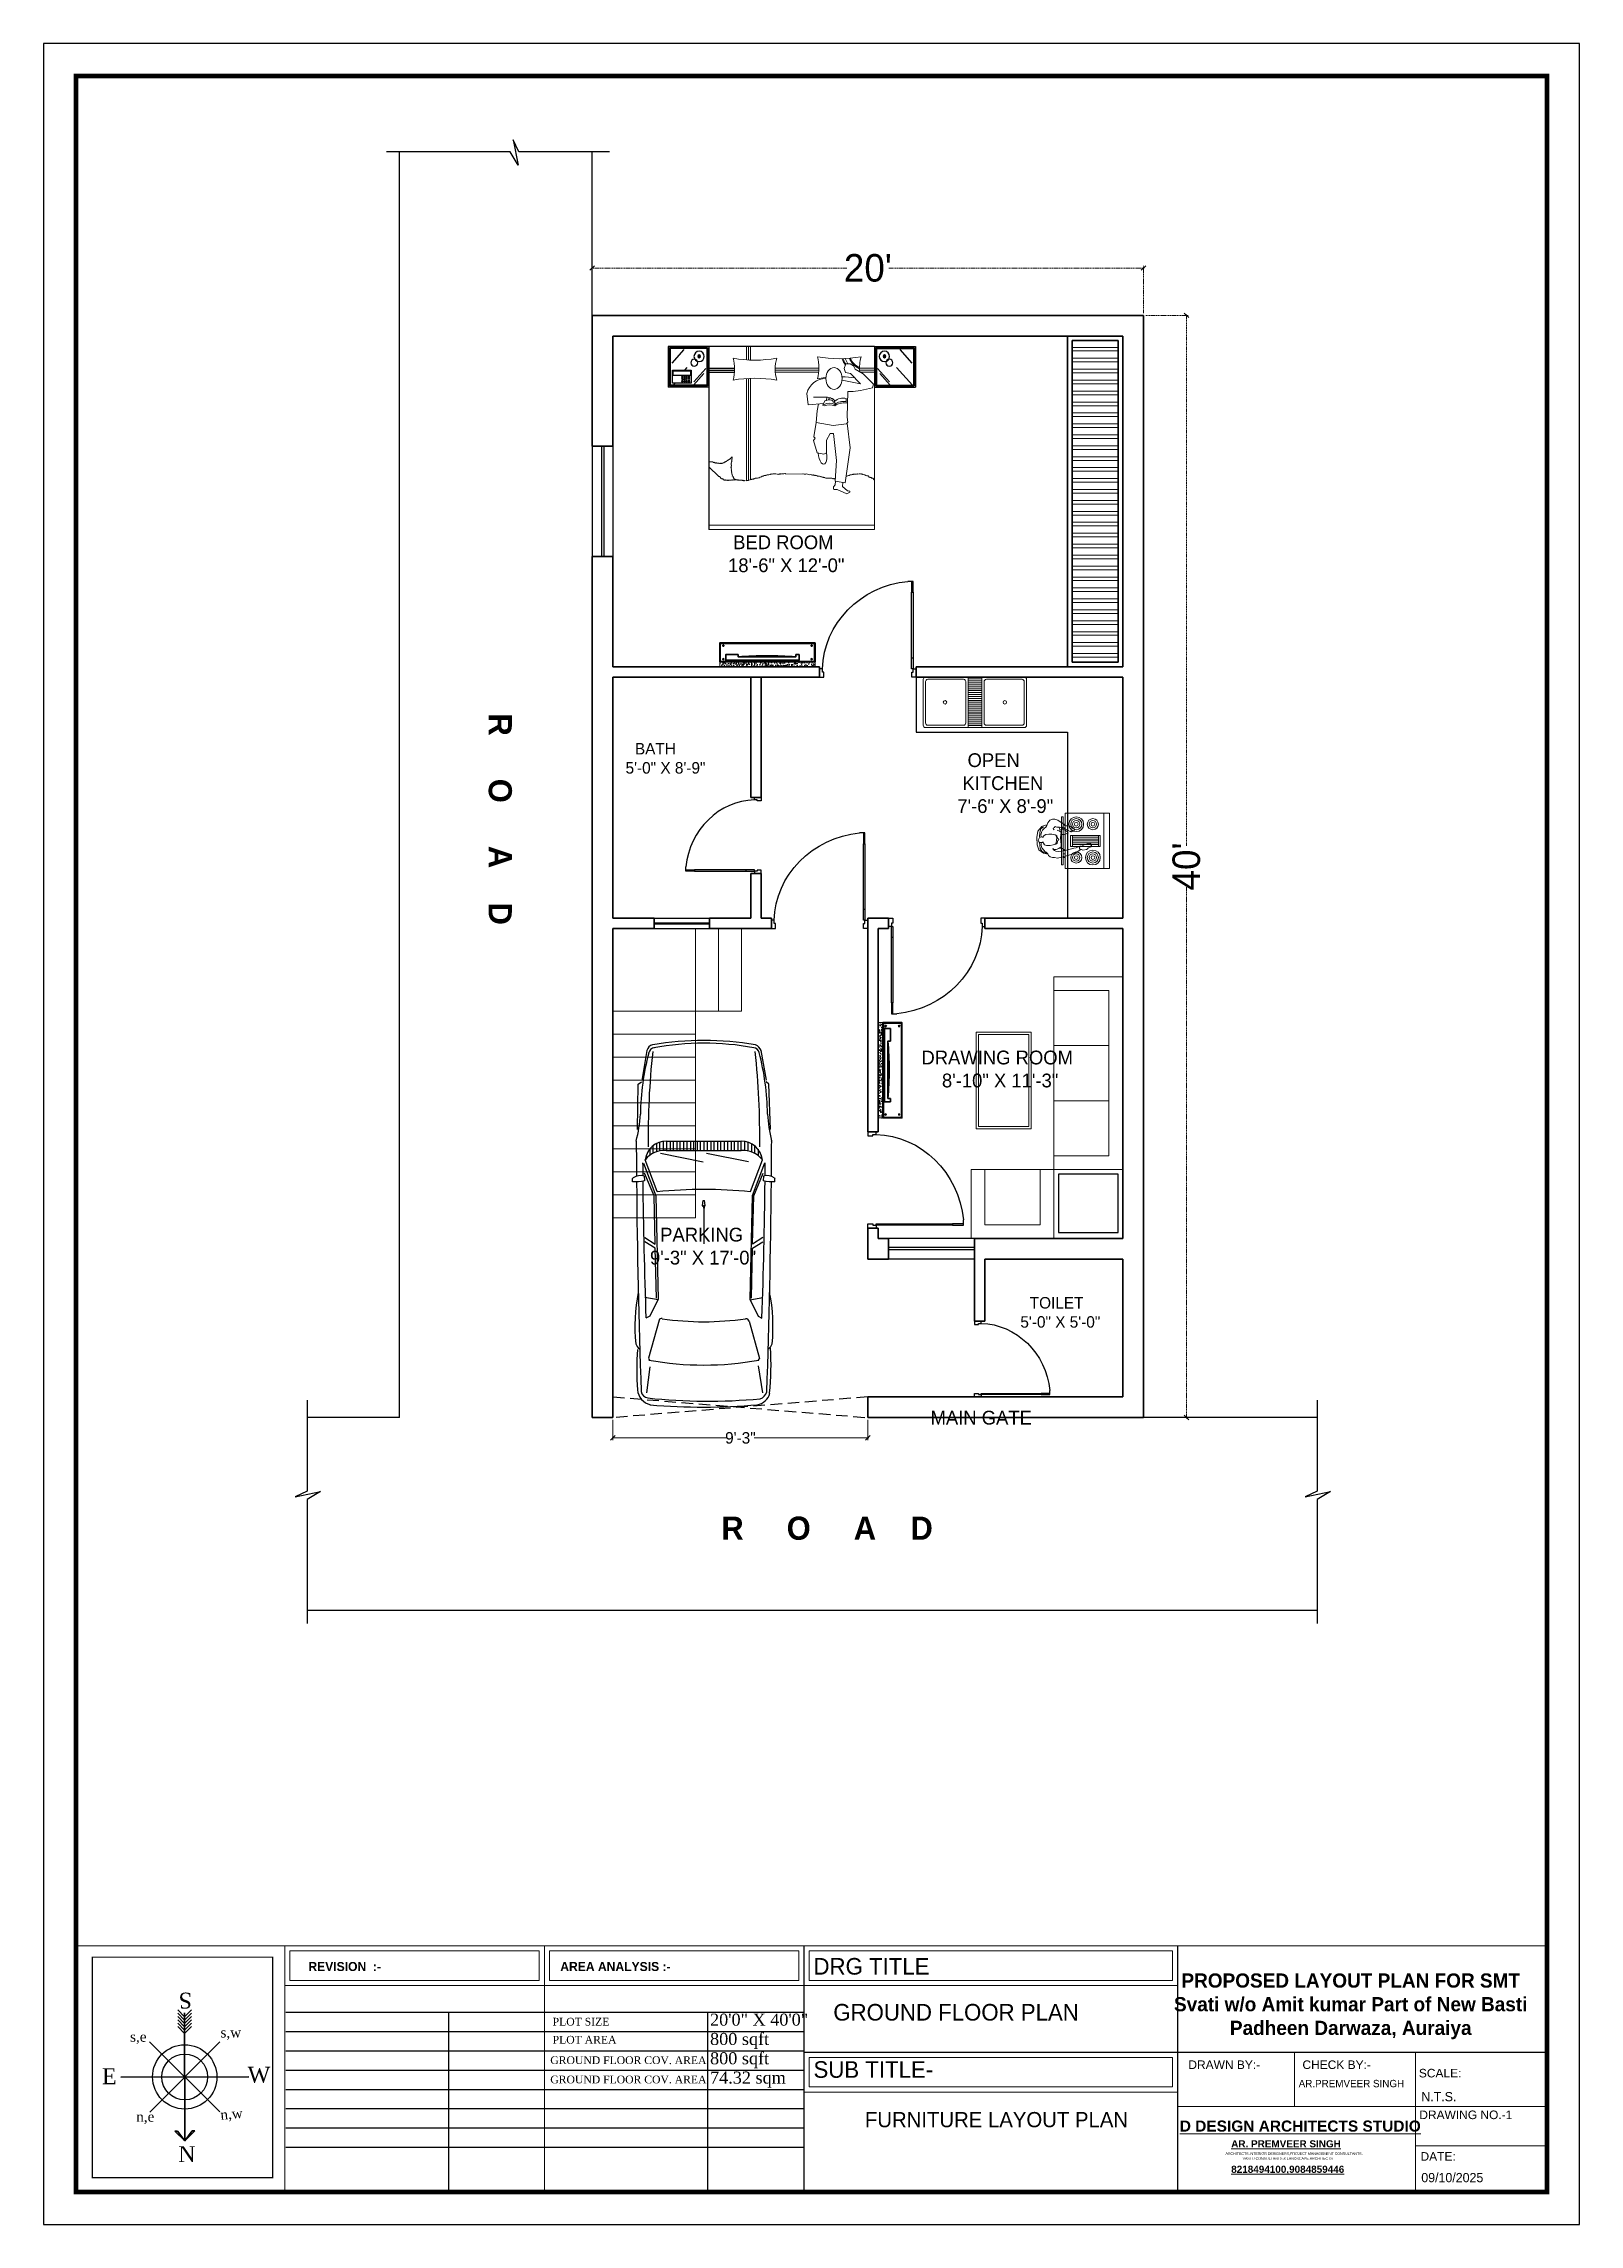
# Model space of a CAD drawing. Header units: millimetres. Extents: x -6808 to 215771, y -89660 to -16303.
# Drawn here: x 98995 to 99664, y -56317 to -55368 of the extents above; entities that cross this region are included whole.
import ezdxf

# ---------------------------------------------------------------- set-up
doc = ezdxf.new("R2010")
doc.units = ezdxf.units.MM
doc.header["$PDMODE"] = 35
doc.linetypes.add('DASHED', pattern=[0.75, 0.5, -0.25])
doc.layers.get('0').update_dxf_attribs({"color": 8})
for name, color, linetype, lineweight in [('_Furniture', 253, 'Continuous', 18), ('A- FUR', 34, 'Continuous', 0), ('dim2', 6, 'Continuous', 20), ('FIXture', 132, 'Continuous', 13), ('FORMAT LAAYER', 250, 'Continuous', 13), ('FURNITURE 2', 33, 'Continuous', 25), ('furnitures', 12, 'Continuous', 13), ('Projection', 190, 'DASHED', 25), ('STAIR', 252, 'Continuous', 15), ('text', 7, 'Continuous', 25), ('wall', 7, 'Continuous', 35)]:
    doc.layers.add(name, color=color, linetype=linetype, lineweight=lineweight)
doc.layers.add('AR.furniture', color=7, linetype='Continuous', lineweight=35, true_color=0x009e9e)
doc.layers.add('furniture', color=7, linetype='Continuous', lineweight=5, true_color=0xe57b2a)
for name, color, linetype in [('CAR', 252, 'Continuous'), ('FORMAT', 7, 'Continuous'), ('NET 01', 8, 'Continuous'), ('WIN', 5, 'Continuous')]:
    doc.layers.add(name, color=color, linetype=linetype)
doc.styles.add('cdim', font='arial.ttf')
doc.styles.add('HYPERMARTBORA0$0$SANSSERIFBOLD', font='sasb____.pfb', dxfattribs={"height": 0.2})
doc.styles.add('SAJ', font='eurr____.ttf')
doc.styles.get("Standard").update_dxf_attribs({"font": 'times.ttf'})
doc.styles.add('working', font='swissl.ttf')
doc.dimstyles.new('SAJ', dxfattribs={"dimtxt": 5, "dimasz": 2, "dimexe": 1, "dimexo": 1, "dimgap": 0.09375, "dimtad": 0, "dimdec": 1, "dimzin": 0, "dimdsep": 46, "dimlunit": 4, "dimtxsty": 'SAJ', "dimblk": 'OBLIQUE', "dimcen": 0.125, "dimdle": 0.375, "dimadec": 0, "dimazin": 0, "dimtfac": 1, "dimtdec": 1, "dimtofl": 0, "dimtmove": 0, "dimatfit": 3, "dimldrblk": 'OBLIQUE', "dimfxl": 1, "dimtolj": 1, "dimtzin": 0, "dimlwd": 5, "dimlwe": 5, "dimarcsym": 1})

msp = doc.modelspace()

# ---------------------------------------------------------------- texts
for s, height, rotation, p in [('S', 6.928, 180.070059, (99060.005, -56216.403)), ('s,e', 4.377, 0.070059, (99033.052, -56237.768)), ('s,w', 4.377, 0.070059, (99072.431, -56235.922)), ('E', 6.928, 0.070059, (99020.806, -56256.249)), ('W', 6.928, 0.070059, (99084.239, -56255.609)), ('n,w', 4.377, 5.294842, (99072.57, -56271.796)), ('n,e', 4.377, 0.070059, (99035.724, -56272.592))]:
    msp.add_text(s, height=height, rotation=rotation).set_placement(p)
at = {"layer": 'AR.furniture', "ltscale": 2, "insert": (99350.592, -56268.369), "char_height": 6.61933, "width": 222.73432, "attachment_point": 1, "style": 'SAJ'}
msp.add_mtext('\\A1;{\\fCentury Gothic|b0|i0|c0|p34; FURNITURE LAYOUT PLAN}', dxfattribs=at)
at = {"layer": 'FORMAT', "lineweight": 13, "style": 'working'}
for s, height, p in [('DRAWN BY:-', 3.7279, (99493.916, -56249.633)), (' CHECK BY:-', 3.72788, (99542.146, -56249.633)), ('SCALE:', 3.7279, (99594.288, -56253.299)), ('DRAWING NO.-1', 3.72788, (99594.485, -56271.455)), ('DATE:', 3.7279, (99595.01, -56289.565))]:
    msp.add_text(s, height=height, dxfattribs=at).set_placement(p)
at = {"layer": 'FORMAT', "ltscale": 2, "attachment_point": 1, "style": 'SAJ'}
for s, insert, char_height, width in [('\\A1;{\\fCentury Gothic|b0|i0|c0|p34;DRG TITLE}', (99330.666, -56201.299), 7.23079, 167.65587), ('\\A1;{\\fCentury Gothic|b0|i0|c0|p34;GROUND FLOOR PLAN}', (99339.286, -56221.305), 7.23079, 167.65587), ('\\A1;{\\fCentury Gothic|b0|i0|c0|p34;SUB TITLE-}', (99330.664, -56246.24), 7.23079, 167.65587), ('\\A1;{\\fShonar Bangla|b0|i0|c0|p34;AR.PREMVEER SINGH}', (99541.951, -56254.365), 3.20343, 163.3385), ('\\A1;{\\fShonar Bangla|b0|i0|c0|p34;N.T.S.}', (99595.349, -56259.65), 4.03504, 104.78492), ('\\A1;{\\fShonar Bangla|b0|i0|c0|p34;09/10/2025}', (99595.349, -56294.906), 4.03504, 104.78492)]:
    msp.add_mtext(s, dxfattribs=dict(at, insert=insert, char_height=char_height, width=width))
at = {"layer": 'FORMAT', "style": 'cdim'}
for s, insert, char_height, width, attachment_point in [('\\A1;{\\fCentury Gothic|b1|i0|c0|p34;REVISION  :-}', (99110.694, -56203.033), 3.94177, 87.03582, 1), ('\\A1;{\\fCentury Gothic|b1|i0|c0|p34;AREA ANALYSIS :-}', (99220.393, -56203.033), 3.94177, 87.03582, 1), ('\\A1;{\\fDilleniaUPC|b1|i0|c0|p18;PROPOSED LAYOUT PLAN FOR SMT Svati w/o Amit kumar Part of New Basti Padheen Darwaza, Auraiya}', (99564.614, -56222.346), 6.183175, 155.33424, 5)]:
    msp.add_mtext(s, dxfattribs=dict(at, insert=insert, char_height=char_height, width=width, attachment_point=attachment_point))
at = {"layer": 'FORMAT', "lineweight": 13, "attachment_point": 1, "style": 'working'}
for s, insert, char_height, width in [('\\A1;{\\fBook Antiqua|b0|i0|c0|p18;PLOT SIZE}', (99217.066, -56227.34), 3.36253, 87.03582), ('\\A1;{\\fBook Antiqua|b0|i0|c0|p18;20\'0" X 40\'0"}', (99285.616, -56225.52), 5.24151, 135.67124), ('\\A1;{\\fBook Antiqua|b0|i0|c0|p18;PLOT AREA}', (99217.066, -56235.205), 3.36253, 87.03582), ('\\A1;{\\fBook Antiqua|b0|i0|c0|p18;800 sqft}', (99285.616, -56233.93), 5.24151, 135.67124), ('\\A1;{\\fBook Antiqua|b0|i0|c0|p18;GROUND FLOOR COV. AREA}', (99216.05, -56244.113), 3.36253, 87.03582), ('\\A1;{\\fBook Antiqua|b0|i0|c0|p18;800 sqft}', (99285.616, -56242.339), 5.24151, 135.67124), ('\\A1;{\\fBook Antiqua|b0|i0|c0|p18;GROUND FLOOR COV. AREA}', (99216.05, -56252.522), 3.36253, 87.03582), ('\\A1;{\\fBook Antiqua|b0|i0|c0|p18;74.32 sqm}', (99285.616, -56250.748), 5.24151, 135.67124)]:
    msp.add_mtext(s, dxfattribs=dict(at, insert=insert, char_height=char_height, width=width))
at = {"layer": 'FORMAT LAAYER', "color": 0, "lineweight": 13}
for s, height, style, p in [('%%UD DESIGN ARCHITECTS STUDIO', 4.81267, 'HYPERMARTBORA0$0$SANSSERIFBOLD', (99490.179, -56276.89)), ('ARCHITECTS,INTERIOR DESIGNERS,PROJECT MANAGEMENT CONSULTANTS,', 1.12425, 'working', (99510.082, -56287.021)), ('%%UAR. PREMVEER SINGH', 3.0908, 'HYPERMARTBORA0$0$SANSSERIFBOLD', (99512.569, -56283.756)), ('VASTU CONSULTANTS & LANDSCAPE ARCHITECTS', 1.12425, 'working', (99517.521, -56289.167)), ('%%U8218494100,9084859446', 3.0908, 'HYPERMARTBORA0$0$SANSSERIFBOLD', (99512.569, -56294.852))]:
    msp.add_text(s, height=height, dxfattribs=dict(at, style=style)).set_placement(p)
at = {"layer": 'FORMAT LAAYER', "linetype": 'ByBlock', "insert": (99199.308, -55690.367), "char_height": 10.08, "width": 351.4658, "attachment_point": 2, "rotation": 270, "style": 'SAJ'}
msp.add_mtext('\\A1;{\\fCentury Gothic|b1|i0|c0|p34;        R     O     A    D }', dxfattribs=at)
at = {"layer": 'FORMAT LAAYER', "linetype": 'ByBlock', "insert": (99321.6, -56009.073), "char_height": 10.08, "width": 351.4658, "attachment_point": 2, "style": 'SAJ'}
msp.add_mtext('\\A1;{\\fCentury Gothic|b1|i0|c0|p34;        R     O     A    D }', dxfattribs=at)
at = {"layer": 'Projection', "color": 1}
msp.add_text('N', height=6.928, rotation=0.070059, dxfattribs=at).set_placement((99054.001, -56290.175))
at = {"layer": 'text', "ltscale": 2, "char_height": 6, "style": 'SAJ'}
for s, insert, width, attachment_point in [('\\A1;{\\fCentury Gothic|b0|i0|c0|p34; BED ROOM\\P18\'-6" X 12\'-0"}', (99293.456, -55581.77), 67.51856, 1), ('\\A1;{\\fCentury Gothic|b0|i0|c0|p34; \\H0.83333x; BATH\\P5\'-0" X 8\'-9"}', (99248.809, -55672.17), 244.74508, 1), ('\\A1;{\\fCentury Gothic|b0|i0|c0|p34;  OPEN\\P KITCHEN\\P7\'-6" X 8\'-9"}', (99393.294, -55676.654), 244.74508, 1), ('\\A1;{\\fCentury Gothic|b0|i0|c0|p34; DRAWING ROOM\\P     8\'-10" X 11\'-3"}', (99375.45, -55806.149), 244.74508, 1), ('\\A1;{\\fCentury Gothic|b0|i0|c0|p34;       PARKING\\P     9\'-3" X 17\'-0"}', (99248.297, -55883.285), 244.74508, 1), ('\\A1;{\\fCentury Gothic|b0|i0|c0|p34; \\H0.83333x; TOILET\\P5\'-0" X 5\'-0"}', (99420.747, -55913.456), 244.74508, 1), ('\\A1;{\\fCentury Gothic|b0|i0|c0|p34;MAIN GATE}', (99425.773, -55962.983), 244.74508, 3)]:
    msp.add_mtext(s, dxfattribs=dict(at, insert=insert, width=width, attachment_point=attachment_point))

# ---------------------------------------------------------------- blocks, each defined once
blk = doc.blocks.new('QEWFWE')
at = {"layer": 'NET 01'}
for p, q in [((238503.45, 15011.85), (238503.45, 15015.77)), ((238503.45, 15015.77), (238505.41, 15015.77)), ((238503.98, 15015.77), (238503.98, 15011.85)), ((238503.98, 15011.85), (238503.45, 15011.85)), ((238503.45, 15011.85), (238503.45, 14988.32)), ((238503.98, 14988.32), (238503.98, 15011.85)), ((238503.45, 14988.32), (238503.45, 14984.4)), ((238503.98, 14988.32), (238503.45, 14988.32)), ((238503.45, 14984.4), (238503.98, 14984.4)), ((238503.98, 14984.4), (238503.98, 14988.32))]:
    blk.add_line(p, q, dxfattribs=at)
for points in [[(238503.45, 14984.4), (238502.4, 14984.4), (238502.4, 14981.4), (238503.9, 14981.4), (238503.9, 14982.9), (238503.9, 14983.2), (238503.45, 14983.2)], [(238536.02, 14984.4), (238537.07, 14984.4), (238537.07, 14981.4), (238535.57, 14981.4), (238535.57, 14982.9), (238535.57, 14983.2), (238536.02, 14983.2)]]:
    blk.add_lwpolyline(points, close=True, dxfattribs=at)
blk.add_ellipse((238504.18, 14985.62), major_axis=(-29.27, 13.54), ratio=0.925766, start_param=-2.718612, end_param=-1.204625, dxfattribs=at)
blk = doc.blocks.new('_Oblique')
at = {"color": 0, "linetype": 'ByBlock', "lineweight": -2}
blk.add_line((-0.5, -0.5), (0.5, 0.5), dxfattribs=at)
blk = doc.blocks.new('*D2113')
at = {"layer": 'Defpoints', "color": 0, "transparency": 16777216}
for p in [(99243.33, -55965.95), (99354.33, -55965.95), (99243.33, -55974.81)]:
    blk.add_point(p, dxfattribs=at)
at = {"layer": 'wall', "color": 0, "lineweight": 5, "transparency": 16777216}
for p, q in [((99243.33, -55966.95), (99243.33, -55975.81)), ((99354.33, -55966.95), (99354.33, -55975.81)), ((99242.95, -55974.81), (99292.86, -55974.81)), ((99354.7, -55974.81), (99304.8, -55974.81))]:
    blk.add_line(p, q, dxfattribs=at)
at = {"layer": 'wall', "color": 0, "lineweight": 5, "transparency": 16777216, "xscale": 2, "yscale": 2, "zscale": 2}
for p, rotation in [((99243.33, -55974.81), 179.999999999985), ((99354.33, -55974.81), 359.9999999999849)]:
    blk.add_blockref('_Oblique', p, dxfattribs=dict(at, rotation=rotation))
at = {"layer": 'wall', "color": 0, "transparency": 16777216, "insert": (99298.83, -55974.81), "char_height": 5, "attachment_point": 5, "style": 'SAJ'}
blk.add_mtext('\\A1;9\'-3"', dxfattribs=at)
blk = doc.blocks.new('A$C1A9968DB')
at = {"layer": 'furniture', "ltscale": 0.5}
for p, q in [((3.85, 45.67), (0, 41.68)), ((0.3, 40.35), (0, 41.68)), ((3.85, 45.67), (6.88, 47.34)), ((8.7, 45.77), (4.85, 41.78)), ((11.92, 43.21), (4.85, 41.78)), ((6.88, 47.34), (7.52, 48.64)), ((7.52, 48.64), (8.85, 49.47)), ((10.65, 46.11), (8.7, 45.77)), ((8.85, 49.47), (10.51, 49.47)), ((10.51, 49.47), (11.12, 47.7)), ((11.12, 47.7), (10.65, 46.11)), ((0.3, 40.35), (4.88, 39.32)), ((4.88, 39.32), (7.7, 38.87)), ((7.7, 38.87), (9.68, 38.93)), ((9.68, 38.87), (9.98, 29.12)), ((10.35, 36.28), (10.42, 34.45)), ((14.76, 35.19), (14.68, 35.04)), ((14.68, 35.04), (14.68, 34.88)), ((14.68, 34.88), (14.84, 34.81)), ((14.74, 34.85), (14.72, 34.01)), ((14.72, 34.01), (14.72, 33.42)), ((14.84, 35.35), (14.76, 35.19)), ((14.99, 35.58), (14.84, 35.5)), ((14.84, 35.5), (14.84, 35.35)), ((14.84, 34.81), (15.15, 34.81)), ((15.07, 35.74), (14.99, 35.58)), ((15.15, 35.89), (15.07, 35.74)), ((15.3, 35.97), (15.15, 35.89)), ((15.15, 34.81), (15.3, 34.88)), ((15.46, 36.12), (15.3, 35.97)), ((15.3, 35.04), (15.46, 35.12)), ((15.3, 34.88), (15.3, 35.04)), ((15.61, 36.12), (15.46, 36.12)), ((15.46, 35.27), (15.54, 35.43)), ((15.46, 35.12), (15.46, 35.27)), ((15.54, 36.05), (15.69, 36.2)), ((15.54, 35.43), (15.69, 35.5)), ((15.69, 36.2), (15.85, 36.28)), ((15.69, 35.5), (15.81, 35.62)), ((15.85, 36.28), (16, 36.28)), ((16, 36.28), (16.31, 36.43)), ((16.31, 36.43), (16.47, 36.51)), ((16.47, 36.51), (16.62, 36.51)), ((17.56, 36.8), (16.62, 36.51)), ((16.7, 36.43), (16.66, 36.52)), ((16.86, 36.28), (16.7, 36.43)), ((16.93, 36.12), (16.86, 36.28)), ((16.93, 35.81), (16.93, 36.12)), ((17, 35.68), (16.93, 35.81)), ((22.85, 36.8), (17.56, 36.8)), ((17.59, 36.81), (17.95, 35.51)), ((18.54, 35.29), (19.19, 33.72)), ((18.71, 34.01), (19.34, 33.64)), ((19.34, 33.64), (18.71, 33.42)), ((24.78, 33.85), (18.92, 34.36)), ((21.37, 31.48), (20.95, 34.19)), ((25.34, 38.15), (24.78, 33.85)), ((8.8, 17.45), (10, 26.89)), ((9.98, 29.12), (9.68, 27.2)), ((9.68, 27.2), (10.28, 26.61)), ((10.28, 26.61), (15.31, 26.02)), ((15.31, 26.02), (21.82, 27.05)), ((21.82, 27.05), (21.37, 31.48)), ((21.82, 27.05), (22.71, 21.58)), ((10.72, 4.14), (8.8, 17.45)), ((15.16, 22.91), (13.98, 12.57)), ((16.49, 22.91), (15.16, 22.91)), ((17.82, 20.4), (16.49, 22.91)), ((17.82, 15.52), (17.82, 20.4)), ((22.85, 20.25), (21.37, 15.52)), ((22.71, 21.58), (22.11, 21.14)), ((22.11, 21.14), (22.85, 20.25)), ((13.98, 12.57), (14.57, 4.74)), ((18.86, 15.08), (17.82, 15.52)), ((21.37, 15.52), (18.86, 15.08)), ((10.1, 0), (9, 0.54)), ((9.89, 1.11), (9.14, 0.96)), ((11.71, 2.78), (9.89, 1.11)), ((13.73, 1.58), (10.1, 0)), ((14.57, 4.74), (10.72, 4.14)), ((11.67, 4.29), (11.71, 2.78)), ((15.05, 1.65), (13.73, 1.58)), ((14.48, 4.72), (14.56, 3.39)), ((14.56, 3.39), (15.16, 2.64)), ((15.16, 2.64), (15.13, 1.68))]:
    blk.add_line(p, q, dxfattribs=at)
blk.add_lwpolyline([(9, 0.54), (8.93, 0.92), (9.51, 1.04)], dxfattribs=at)
for centre, radius, start, end in [((18.06, 36.38), 7.5, 13.68724, 89.70433), ((11.38, 31.16), 5.23, 49.90029, 101.4337), ((11.46, 29.92), 5.23, 51.46202, 101.4337), ((11.46, 29.33), 5.23, 51.46202, 101.4337), ((16.71, 29.78), 4.67, 64.68646, 115.31354), ((16.71, 29.19), 4.67, 64.68646, 115.31354), ((16.64, 31.03), 4.67, 65.91342, 100.13711)]:
    blk.add_arc(centre, radius, start, end, dxfattribs=at)
at = {"layer": 'furniture', "ltscale": 0.5, "extrusion": (1.33e-14, -5.24506e-16, -1)}
blk.add_ellipse((14.99, 43.85), major_axis=(0, -4.19), ratio=0.740098, start_param=4.712389, end_param=10.995574, dxfattribs=at)
at = {"layer": 'furniture', "ltscale": 0.5, "extrusion": (1.32939e-14, -5.4405e-16, -1)}
blk.add_ellipse((19.38, 14.94), major_axis=(-0.51, -3.71), ratio=0.422098, start_param=4.512692, end_param=7.948784, dxfattribs=at)
blk = doc.blocks.new('*X398')
at = {"color": 0}
for p, q in [((221.847, 124.188), (221.861, 124.202)), ((221.847, 124.193), (221.855, 124.202)), ((221.847, 124.178), (221.857, 124.188)), ((221.847, 124.172), (221.857, 124.182)), ((221.847, 124.162), (221.857, 124.172)), ((221.847, 124.156), (221.857, 124.166)), ((221.847, 124.146), (221.857, 124.156)), ((221.847, 124.14), (221.857, 124.15)), ((221.847, 124.13), (221.857, 124.14)), ((221.847, 124.125), (221.857, 124.135)), ((221.847, 124.114), (221.857, 124.124)), ((221.847, 124.109), (221.857, 124.119)), ((221.847, 124.098), (221.857, 124.108)), ((221.847, 124.093), (221.857, 124.103)), ((221.847, 124.082), (221.857, 124.092)), ((221.847, 124.077), (221.857, 124.087)), ((221.847, 124.066), (221.857, 124.076)), ((221.847, 124.061), (221.857, 124.071)), ((221.847, 124.05), (221.857, 124.06)), ((221.847, 124.045), (221.857, 124.055)), ((221.847, 124.034), (221.857, 124.044)), ((221.847, 124.029), (221.857, 124.039)), ((221.847, 124.018), (221.857, 124.028)), ((221.847, 124.013), (221.857, 124.023)), ((221.847, 124.003), (221.857, 124.013)), ((221.847, 123.997), (221.857, 124.007)), ((221.847, 123.987), (221.857, 123.997)), ((221.847, 123.981), (221.857, 123.991)), ((221.847, 123.971), (221.857, 123.981)), ((221.847, 123.965), (221.857, 123.975)), ((221.847, 123.955), (221.857, 123.965)), ((221.847, 123.949), (221.857, 123.959)), ((221.861, 124.192), (221.871, 124.202)), ((221.867, 124.192), (221.877, 124.202)), ((221.877, 124.192), (221.887, 124.202)), ((221.883, 124.192), (221.893, 124.202)), ((221.893, 124.192), (221.903, 124.202)), ((221.898, 124.192), (221.908, 124.202)), ((221.909, 124.192), (221.919, 124.202)), ((221.914, 124.192), (221.924, 124.202)), ((221.925, 124.192), (221.935, 124.202)), ((221.93, 124.192), (221.94, 124.202)), ((221.941, 124.192), (221.951, 124.202)), ((221.946, 124.192), (221.956, 124.202)), ((221.957, 124.192), (221.967, 124.202)), ((221.962, 124.192), (221.972, 124.202)), ((221.973, 124.192), (221.983, 124.202)), ((221.978, 124.192), (221.988, 124.202)), ((221.989, 124.192), (221.999, 124.202)), ((221.994, 124.192), (222.004, 124.202)), ((222.005, 124.192), (222.015, 124.202)), ((222.01, 124.192), (222.02, 124.202)), ((222.02, 124.192), (222.03, 124.202)), ((222.026, 124.192), (222.036, 124.202)), ((222.036, 124.192), (222.046, 124.202)), ((222.042, 124.192), (222.052, 124.202)), ((222.052, 124.192), (222.062, 124.202)), ((222.058, 124.192), (222.068, 124.202)), ((222.068, 124.192), (222.078, 124.202)), ((222.073, 124.192), (222.083, 124.202)), ((222.084, 124.192), (222.094, 124.202)), ((222.089, 124.192), (222.099, 124.202)), ((222.1, 124.192), (222.11, 124.202)), ((222.105, 124.192), (222.115, 124.202)), ((222.116, 124.192), (222.126, 124.202)), ((222.121, 124.192), (222.131, 124.202)), ((222.132, 124.192), (222.142, 124.202)), ((222.137, 124.192), (222.147, 124.202)), ((222.148, 124.192), (222.158, 124.202)), ((222.153, 124.192), (222.163, 124.202)), ((222.164, 124.192), (222.174, 124.202)), ((222.169, 124.192), (222.179, 124.202)), ((222.18, 124.192), (222.19, 124.202)), ((222.185, 124.192), (222.195, 124.202)), ((222.195, 124.192), (222.205, 124.202)), ((222.201, 124.192), (222.211, 124.202)), ((222.211, 124.192), (222.221, 124.202)), ((222.217, 124.192), (222.227, 124.202)), ((222.227, 124.192), (222.237, 124.202)), ((222.233, 124.192), (222.243, 124.202)), ((222.243, 124.192), (222.253, 124.202)), ((222.248, 124.192), (222.258, 124.202)), ((222.259, 124.192), (222.269, 124.202)), ((222.264, 124.192), (222.274, 124.202)), ((222.275, 124.192), (222.285, 124.202)), ((222.28, 124.192), (222.29, 124.202)), ((222.291, 124.192), (222.301, 124.202)), ((222.296, 124.192), (222.306, 124.202)), ((222.307, 124.192), (222.317, 124.202)), ((222.312, 124.192), (222.322, 124.202)), ((222.323, 124.192), (222.333, 124.202)), ((222.328, 124.192), (222.338, 124.202)), ((222.339, 124.192), (222.349, 124.202)), ((222.344, 124.192), (222.354, 124.202)), ((222.355, 124.192), (222.365, 124.202)), ((222.36, 124.192), (222.37, 124.202)), ((222.37, 124.192), (222.38, 124.202)), ((222.376, 124.192), (222.386, 124.202)), ((222.386, 124.192), (222.396, 124.202)), ((222.392, 124.192), (222.402, 124.202)), ((222.397, 124.187), (222.407, 124.197)), ((222.397, 124.181), (222.407, 124.191)), ((222.397, 124.171), (222.407, 124.181)), ((222.397, 124.165), (222.407, 124.175)), ((222.397, 124.155), (222.407, 124.165)), ((222.397, 124.149), (222.407, 124.159)), ((222.397, 124.139), (222.407, 124.149)), ((222.397, 124.134), (222.407, 124.144)), ((222.397, 124.123), (222.407, 124.133)), ((222.397, 124.118), (222.407, 124.128)), ((222.397, 124.107), (222.407, 124.117)), ((222.397, 124.102), (222.407, 124.112)), ((222.397, 124.091), (222.407, 124.101)), ((222.397, 124.086), (222.407, 124.096)), ((222.397, 124.075), (222.407, 124.085)), ((222.397, 124.07), (222.407, 124.08)), ((222.397, 124.059), (222.407, 124.069)), ((222.397, 124.054), (222.407, 124.064)), ((222.397, 124.043), (222.407, 124.053)), ((222.397, 124.038), (222.407, 124.048)), ((222.397, 124.028), (222.407, 124.038)), ((222.397, 124.022), (222.407, 124.032)), ((222.397, 124.012), (222.407, 124.022)), ((222.397, 124.006), (222.407, 124.016)), ((222.397, 123.996), (222.407, 124.006)), ((222.397, 123.99), (222.407, 124)), ((222.397, 123.98), (222.407, 123.99)), ((222.397, 123.974), (222.407, 123.984)), ((222.397, 123.964), (222.407, 123.974)), ((222.397, 123.959), (222.407, 123.969)), ((221.847, 123.939), (221.857, 123.949)), ((221.847, 123.934), (221.857, 123.944)), ((221.847, 123.923), (221.857, 123.933)), ((221.847, 123.918), (221.857, 123.928)), ((221.847, 123.907), (221.857, 123.917)), ((221.847, 123.902), (221.857, 123.912)), ((221.847, 123.891), (221.857, 123.901)), ((221.847, 123.886), (221.857, 123.896)), ((221.847, 123.875), (221.857, 123.885)), ((221.847, 123.87), (221.857, 123.88)), ((221.847, 123.859), (221.857, 123.869)), ((221.847, 123.854), (221.857, 123.864)), ((221.847, 123.843), (221.857, 123.853)), ((221.847, 123.838), (221.857, 123.848)), ((221.847, 123.828), (221.857, 123.838)), ((221.847, 123.822), (221.857, 123.832)), ((221.847, 123.812), (221.857, 123.822)), ((221.847, 123.806), (221.857, 123.816)), ((221.847, 123.796), (221.857, 123.806)), ((221.847, 123.79), (221.857, 123.8)), ((221.847, 123.78), (221.857, 123.79)), ((221.847, 123.774), (221.857, 123.784)), ((221.847, 123.764), (221.857, 123.774)), ((221.847, 123.759), (221.857, 123.769)), ((221.847, 123.748), (221.857, 123.758)), ((221.847, 123.743), (221.857, 123.753)), ((221.847, 123.732), (221.857, 123.742)), ((221.847, 123.727), (221.857, 123.737)), ((221.847, 123.716), (221.857, 123.726)), ((221.847, 123.711), (221.857, 123.721)), ((221.847, 123.7), (221.857, 123.71)), ((221.847, 123.695), (221.857, 123.705)), ((221.847, 123.684), (221.857, 123.694)), ((221.847, 123.679), (221.857, 123.689)), ((221.847, 123.668), (221.857, 123.678)), ((221.847, 123.663), (221.857, 123.673)), ((221.847, 123.653), (221.857, 123.663)), ((221.847, 123.647), (221.857, 123.657)), ((221.852, 123.642), (221.862, 123.652)), ((221.858, 123.642), (221.868, 123.652)), ((221.868, 123.642), (221.878, 123.652)), ((221.873, 123.642), (221.883, 123.652)), ((221.884, 123.642), (221.894, 123.652)), ((221.889, 123.642), (221.899, 123.652)), ((221.9, 123.642), (221.91, 123.652)), ((221.905, 123.642), (221.915, 123.652)), ((221.916, 123.642), (221.926, 123.652)), ((221.921, 123.642), (221.931, 123.652)), ((221.932, 123.642), (221.942, 123.652)), ((221.937, 123.642), (221.947, 123.652)), ((221.948, 123.642), (221.958, 123.652)), ((221.953, 123.642), (221.963, 123.652)), ((221.964, 123.642), (221.974, 123.652)), ((221.969, 123.642), (221.979, 123.652)), ((221.98, 123.642), (221.99, 123.652)), ((221.985, 123.642), (221.995, 123.652)), ((221.995, 123.642), (222.005, 123.652)), ((222.001, 123.642), (222.011, 123.652)), ((222.011, 123.642), (222.021, 123.652)), ((222.017, 123.642), (222.027, 123.652)), ((222.027, 123.642), (222.037, 123.652)), ((222.033, 123.642), (222.043, 123.652)), ((222.043, 123.642), (222.053, 123.652)), ((222.048, 123.642), (222.058, 123.652)), ((222.059, 123.642), (222.069, 123.652)), ((222.064, 123.642), (222.074, 123.652)), ((222.075, 123.642), (222.085, 123.652)), ((222.08, 123.642), (222.09, 123.652)), ((222.091, 123.642), (222.101, 123.652)), ((222.096, 123.642), (222.106, 123.652)), ((222.107, 123.642), (222.117, 123.652)), ((222.112, 123.642), (222.122, 123.652)), ((222.123, 123.642), (222.133, 123.652)), ((222.128, 123.642), (222.138, 123.652)), ((222.139, 123.642), (222.149, 123.652)), ((222.144, 123.642), (222.154, 123.652)), ((222.155, 123.642), (222.165, 123.652)), ((222.16, 123.642), (222.17, 123.652)), ((222.17, 123.642), (222.18, 123.652)), ((222.176, 123.642), (222.186, 123.652)), ((222.186, 123.642), (222.196, 123.652)), ((222.192, 123.642), (222.202, 123.652)), ((222.202, 123.642), (222.212, 123.652)), ((222.208, 123.642), (222.218, 123.652)), ((222.218, 123.642), (222.228, 123.652)), ((222.223, 123.642), (222.233, 123.652)), ((222.234, 123.642), (222.244, 123.652)), ((222.239, 123.642), (222.249, 123.652)), ((222.25, 123.642), (222.26, 123.652)), ((222.255, 123.642), (222.265, 123.652)), ((222.266, 123.642), (222.276, 123.652)), ((222.271, 123.642), (222.281, 123.652)), ((222.282, 123.642), (222.292, 123.652)), ((222.287, 123.642), (222.297, 123.652)), ((222.298, 123.642), (222.308, 123.652)), ((222.303, 123.642), (222.313, 123.652)), ((222.314, 123.642), (222.324, 123.652)), ((222.319, 123.642), (222.329, 123.652)), ((222.33, 123.642), (222.34, 123.652)), ((222.335, 123.642), (222.345, 123.652)), ((222.345, 123.642), (222.355, 123.652)), ((222.351, 123.642), (222.361, 123.652)), ((222.361, 123.642), (222.371, 123.652)), ((222.367, 123.642), (222.377, 123.652)), ((222.377, 123.642), (222.387, 123.652)), ((222.383, 123.642), (222.393, 123.652)), ((222.393, 123.642), (222.407, 123.656)), ((222.397, 123.948), (222.407, 123.958)), ((222.397, 123.943), (222.407, 123.953)), ((222.397, 123.932), (222.407, 123.942)), ((222.397, 123.927), (222.407, 123.937)), ((222.397, 123.916), (222.407, 123.926)), ((222.397, 123.911), (222.407, 123.921)), ((222.397, 123.9), (222.407, 123.91)), ((222.397, 123.895), (222.407, 123.905)), ((222.397, 123.884), (222.407, 123.894)), ((222.397, 123.879), (222.407, 123.889)), ((222.397, 123.868), (222.407, 123.878)), ((222.397, 123.863), (222.407, 123.873)), ((222.397, 123.852), (222.407, 123.862)), ((222.397, 123.847), (222.407, 123.857)), ((222.397, 123.837), (222.407, 123.847)), ((222.397, 123.831), (222.407, 123.841)), ((222.397, 123.821), (222.407, 123.831)), ((222.397, 123.815), (222.407, 123.825)), ((222.397, 123.805), (222.407, 123.815)), ((222.397, 123.799), (222.407, 123.809)), ((222.397, 123.789), (222.407, 123.799)), ((222.397, 123.784), (222.407, 123.794)), ((222.397, 123.773), (222.407, 123.783)), ((222.397, 123.768), (222.407, 123.778)), ((222.397, 123.757), (222.407, 123.767)), ((222.397, 123.752), (222.407, 123.762)), ((222.397, 123.741), (222.407, 123.751)), ((222.397, 123.736), (222.407, 123.746)), ((222.397, 123.725), (222.407, 123.735)), ((222.397, 123.72), (222.407, 123.73)), ((222.397, 123.709), (222.407, 123.719)), ((222.397, 123.704), (222.407, 123.714)), ((222.397, 123.693), (222.407, 123.703)), ((222.397, 123.688), (222.407, 123.698)), ((222.397, 123.677), (222.407, 123.687)), ((222.397, 123.672), (222.407, 123.682)), ((222.397, 123.662), (222.407, 123.672)), ((222.397, 123.656), (222.407, 123.666)), ((222.398, 123.642), (222.407, 123.65))]:
    blk.add_line(p, q, dxfattribs=at)
blk = doc.blocks.new('M_DFURN_LEM_3D TELEPHONE_P')
at = {"color": 0, "linetype": 'ByBlock', "lineweight": -2}
for points in [[(0.25, -0.0875), (0.25, 0.0875), (0, 0.0875), (0, -0.0875)], [(0.24, -0.0175), (0.01, -0.0175), (0.01, -0.0775), (0.24, -0.0775)]]:
    blk.add_lwpolyline(points, close=True, dxfattribs=at)
for centre in [(0.13, 0.0625), (0.13, 0.0325), (0.13, 0.0025), (0.16, 0.0625), (0.16, 0.0325), (0.16, 0.0025), (0.19, 0.0625), (0.19, 0.0325), (0.19, 0.0025), (0.22, 0.0625), (0.22, 0.0325), (0.22, 0.0025)]:
    blk.add_circle(centre, 0.01, dxfattribs=at)
at = {"layer": 'Defpoints', "color": 0, "linetype": 'ByBlock', "lineweight": -2}
blk.add_point((0.25, 0), dxfattribs=at)
blk = doc.blocks.new('ertergrgr')
at = {"layer": 'furnitures', "color": 27, "ltscale": 50}
for p, q in [((-766411.4, 424368.94), (-766482.81, 424368.94)), ((-766482.81, 424290.02), (-766482.81, 424368.94)), ((-766411.4, 424367.15), (-766482.81, 424367.15)), ((-766482.61, 424347.54), (-766482.73, 424347.42)), ((-766481.98, 424346.9), (-766482.6, 424347.52)), ((-766430.64, 424347.27), (-766430.88, 424347.02)), ((-766430.39, 424347.27), (-766430.64, 424347.27)), ((-766430.14, 424347.27), (-766430.39, 424347.27)), ((-766429.89, 424347.27), (-766430.14, 424347.27)), ((-766429.77, 424347.39), (-766429.89, 424347.27)), ((-766429.52, 424347.39), (-766429.77, 424347.39)), ((-766429.15, 424347.51), (-766429.52, 424347.39)), ((-766429.34, 424303.77), (-766429.34, 424347.45)), ((-766428.65, 424347.76), (-766429.15, 424347.51)), ((-766428.4, 424347.76), (-766428.65, 424347.76)), ((-766428.44, 424303.81), (-766428.44, 424347.76)), ((-766428.28, 424347.89), (-766428.4, 424347.76)), ((-766427.54, 424347.89), (-766428.28, 424347.89)), ((-766427.41, 424348.01), (-766427.54, 424347.89)), ((-766427.54, 424303.86), (-766427.54, 424347.89)), ((-766426.79, 424347.89), (-766427.04, 424347.89)), ((-766426.67, 424348.01), (-766426.79, 424347.89)), ((-766426.42, 424348.01), (-766426.67, 424348.01)), ((-766426.17, 424347.76), (-766426.42, 424348.01)), ((-766425.8, 424347.89), (-766426.05, 424347.89)), ((-766425.68, 424347.76), (-766425.8, 424347.89)), ((-766425.43, 424347.76), (-766425.68, 424347.76)), ((-766425.3, 424347.64), (-766425.43, 424347.76)), ((-766424.81, 424347.64), (-766425.3, 424347.64)), ((-766424.56, 424347.64), (-766424.81, 424347.64)), ((-766424.31, 424347.64), (-766424.56, 424347.64)), ((-766424.19, 424347.52), (-766424.31, 424347.64)), ((-766424.06, 424347.64), (-766424.19, 424347.52)), ((-766423.82, 424347.64), (-766424.06, 424347.64)), ((-766423.69, 424347.52), (-766423.82, 424347.64)), ((-766423.44, 424347.52), (-766423.69, 424347.52)), ((-766423.32, 424347.39), (-766423.44, 424347.52)), ((-766423.07, 424347.64), (-766423.32, 424347.39)), ((-766422.7, 424347.27), (-766423.07, 424347.64)), ((-766422.58, 424347.39), (-766422.45, 424347.52)), ((-766421.96, 424346.77), (-766422.58, 424347.39)), ((-766422.45, 424347.52), (-766422.2, 424347.52)), ((-766422.2, 424347.52), (-766422.08, 424347.64)), ((-766422.08, 424347.64), (-766421.96, 424347.52)), ((-766421.96, 424347.52), (-766421.83, 424347.64)), ((-766421.83, 424347.64), (-766421.71, 424347.52)), ((-766421.71, 424347.52), (-766421.58, 424347.64)), ((-766421.58, 424347.64), (-766421.46, 424347.52)), ((-766421.46, 424347.52), (-766421.34, 424347.64)), ((-766421.34, 424347.64), (-766421.21, 424347.52)), ((-766421.21, 424347.52), (-766420.96, 424347.76)), ((-766420.96, 424347.76), (-766420.84, 424347.64)), ((-766420.84, 424347.64), (-766420.72, 424347.76)), ((-766420.72, 424347.76), (-766420.59, 424347.64)), ((-766420.59, 424347.64), (-766420.47, 424347.76)), ((-766420.47, 424347.76), (-766419.97, 424347.76)), ((-766419.97, 424347.76), (-766419.85, 424347.89)), ((-766419.85, 424347.89), (-766419.72, 424347.76)), ((-766419.72, 424347.76), (-766419.48, 424347.76)), ((-766419.48, 424347.76), (-766419.35, 424347.89)), ((-766419.35, 424347.89), (-766419.23, 424347.76)), ((-766419.23, 424347.76), (-766418.98, 424347.76)), ((-766418.98, 424347.76), (-766418.86, 424347.64)), ((-766418.86, 424347.64), (-766418.73, 424347.76)), ((-766418.73, 424347.76), (-766418.48, 424347.52)), ((-766418.48, 424347.52), (-766418.36, 424347.64)), ((-766418.36, 424347.64), (-766418.11, 424347.64)), ((-766418.11, 424347.64), (-766417.99, 424347.52)), ((-766417.99, 424347.52), (-766417.74, 424347.52)), ((-766417.74, 424347.52), (-766417.37, 424347.15)), ((-766482.73, 424346.79), (-766482.73, 424346.79)), ((-766481.73, 424346.9), (-766481.98, 424346.9)), ((-766481.38, 424346.54), (-766481.75, 424346.92)), ((-766480.87, 424346.53), (-766481.36, 424346.53)), ((-766480.76, 424346.39), (-766480.88, 424346.51)), ((-766480.51, 424346.39), (-766480.76, 424346.39)), ((-766480.01, 424345.89), (-766480.51, 424346.39)), ((-766479.64, 424345.77), (-766480.01, 424345.89)), ((-766479.39, 424345.77), (-766479.64, 424345.77)), ((-766479.02, 424345.64), (-766479.39, 424345.77)), ((-766478.9, 424345.52), (-766479.02, 424345.64)), ((-766478.53, 424345.4), (-766478.9, 424345.52)), ((-766478.28, 424345.4), (-766478.53, 424345.4)), ((-766477.91, 424345.27), (-766478.28, 424345.4)), ((-766477.66, 424345.27), (-766477.91, 424345.27)), ((-766477.53, 424345.15), (-766477.66, 424345.27)), ((-766477.16, 424345.02), (-766477.53, 424345.15)), ((-766477.04, 424345.15), (-766477.16, 424345.02)), ((-766476.79, 424344.9), (-766477.04, 424345.15)), ((-766476.42, 424345.02), (-766476.79, 424344.9)), ((-766476.17, 424345.02), (-766476.42, 424345.02)), ((-766475.55, 424345.15), (-766476.17, 424345.02)), ((-766475.43, 424345.02), (-766475.55, 424345.15)), ((-766475.05, 424345.15), (-766475.43, 424345.02)), ((-766474.31, 424345.15), (-766475.05, 424345.15)), ((-766474.06, 424345.15), (-766474.31, 424345.15)), ((-766473.94, 424345.27), (-766474.06, 424345.15)), ((-766473.81, 424345.15), (-766473.94, 424345.27)), ((-766473.57, 424345.15), (-766473.81, 424345.15)), ((-766473.44, 424345.27), (-766473.57, 424345.15)), ((-766473.19, 424345.27), (-766473.44, 424345.27)), ((-766472.82, 424345.4), (-766473.19, 424345.27)), ((-766472.33, 424345.4), (-766472.82, 424345.4)), ((-766471.83, 424345.65), (-766472.33, 424345.4)), ((-766471.58, 424345.65), (-766471.83, 424345.65)), ((-766471.21, 424345.77), (-766471.58, 424345.65)), ((-766471.09, 424345.89), (-766471.21, 424345.77)), ((-766470.71, 424346.02), (-766471.09, 424345.89)), ((-766470.59, 424346.14), (-766470.71, 424346.02)), ((-766465.63, 424347.13), (-766465.88, 424346.89)), ((-766465.38, 424347.13), (-766465.63, 424347.13)), ((-766465.26, 424347.01), (-766465.38, 424347.13)), ((-766464.89, 424347.13), (-766465.26, 424347.01)), ((-766464.76, 424347.01), (-766464.89, 424347.13)), ((-766464.39, 424346.89), (-766464.76, 424347.01)), ((-766463.65, 424346.89), (-766464.39, 424346.89)), ((-766463.52, 424346.76), (-766463.65, 424346.89)), ((-766463.27, 424346.76), (-766463.52, 424346.76)), ((-766463.15, 424346.89), (-766463.27, 424346.76)), ((-766462.9, 424346.89), (-766463.15, 424346.89)), ((-766462.78, 424346.76), (-766462.9, 424346.89)), ((-766462.53, 424346.76), (-766462.78, 424346.76)), ((-766461.79, 424346.76), (-766462.53, 424346.76)), ((-766461.41, 424346.64), (-766461.79, 424346.76)), ((-766461.29, 424346.52), (-766461.41, 424346.64)), ((-766461.04, 424346.52), (-766461.29, 424346.52)), ((-766460.79, 424346.52), (-766461.04, 424346.52)), ((-766460.67, 424346.39), (-766460.79, 424346.52)), ((-766460.17, 424346.39), (-766460.67, 424346.39)), ((-766459.8, 424346.27), (-766460.17, 424346.39)), ((-766459.68, 424346.14), (-766459.8, 424346.27)), ((-766459.43, 424346.14), (-766459.68, 424346.14)), ((-766459.06, 424346.02), (-766459.43, 424346.14)), ((-766458.93, 424345.9), (-766459.06, 424346.02)), ((-766458.19, 424345.9), (-766458.93, 424345.9)), ((-766458.07, 424345.77), (-766458.19, 424345.9)), ((-766457.7, 424345.65), (-766458.07, 424345.77)), ((-766457.2, 424345.65), (-766457.7, 424345.65)), ((-766457.08, 424345.53), (-766457.2, 424345.65)), ((-766456.7, 424345.65), (-766457.08, 424345.53)), ((-766456.46, 424345.4), (-766456.7, 424345.65)), ((-766456.08, 424345.53), (-766456.46, 424345.4)), ((-766455.89, 424345.33), (-766456.14, 424345.58)), ((-766455.4, 424345.33), (-766455.89, 424345.33)), ((-766455.02, 424345.2), (-766455.4, 424345.33)), ((-766454.65, 424345.33), (-766455.02, 424345.2)), ((-766453.54, 424344.96), (-766454.65, 424345.33)), ((-766453.16, 424345.08), (-766453.54, 424344.96)), ((-766452.92, 424345.08), (-766453.16, 424345.08)), ((-766452.42, 424345.08), (-766452.92, 424345.08)), ((-766452.05, 424344.96), (-766452.42, 424345.08)), ((-766451.8, 424344.96), (-766452.05, 424344.96)), ((-766444.58, 424345.08), (-766451.8, 424344.96)), ((-766444.33, 424344.83), (-766444.58, 424345.08)), ((-766444.09, 424344.83), (-766444.33, 424344.83)), ((-766443.71, 424344.96), (-766444.09, 424344.83)), ((-766443.47, 424344.96), (-766443.71, 424344.96)), ((-766442.72, 424344.96), (-766443.47, 424344.96)), ((-766442.35, 424345.08), (-766442.72, 424344.96)), ((-766442.23, 424344.96), (-766442.35, 424345.08)), ((-766441.98, 424344.96), (-766442.23, 424344.96)), ((-766441.48, 424345.21), (-766441.98, 424344.96)), ((-766441.36, 424345.08), (-766441.48, 424345.21)), ((-766440.99, 424345.21), (-766441.36, 424345.08)), ((-766440.18, 424344.91), (-766440.93, 424345.16)), ((-766439.69, 424344.91), (-766440.18, 424344.91)), ((-766439.56, 424345.03), (-766439.69, 424344.91)), ((-766439.32, 424345.03), (-766439.56, 424345.03)), ((-766439.19, 424344.91), (-766439.32, 424345.03)), ((-766439.07, 424345.03), (-766439.19, 424344.91)), ((-766438.7, 424345.16), (-766439.07, 424345.03)), ((-766438.57, 424345.03), (-766438.7, 424345.16)), ((-766438.2, 424345.16), (-766438.57, 424345.03)), ((-766437.95, 424345.16), (-766438.2, 424345.16)), ((-766437.83, 424345.28), (-766437.95, 424345.16)), ((-766437.21, 424345.4), (-766437.83, 424345.28)), ((-766436.46, 424345.4), (-766437.21, 424345.4)), ((-766436.09, 424345.53), (-766436.46, 424345.4)), ((-766435.97, 424345.65), (-766436.09, 424345.53)), ((-766435.22, 424345.65), (-766435.97, 424345.65)), ((-766434.85, 424345.78), (-766435.22, 424345.65)), ((-766434.73, 424345.9), (-766434.85, 424345.78)), ((-766434.36, 424346.03), (-766434.73, 424345.9)), ((-766434.11, 424346.27), (-766434.36, 424346.03)), ((-766433.86, 424346.27), (-766434.11, 424346.27)), ((-766433.49, 424346.4), (-766433.86, 424346.27)), ((-766432.99, 424346.65), (-766433.49, 424346.4)), ((-766432.74, 424346.65), (-766432.99, 424346.65)), ((-766432.37, 424346.77), (-766432.74, 424346.65)), ((-766431.88, 424346.77), (-766432.37, 424346.77)), ((-766431.5, 424346.89), (-766431.88, 424346.77)), ((-766431.01, 424347.14), (-766431.5, 424346.89)), ((-766430.88, 424347.02), (-766431.01, 424347.14)), ((-766422.08, 424346.65), (-766421.96, 424346.77)), ((-766421.83, 424346.4), (-766422.08, 424346.65)), ((-766421.83, 424346.15), (-766421.83, 424346.4)), ((-766421.46, 424345.78), (-766421.83, 424346.15)), ((-766421.59, 424345.66), (-766421.46, 424345.78)), ((-766421.34, 424345.41), (-766421.59, 424345.66)), ((-766420.35, 424338.71), (-766421.46, 424337.6)), ((-766421.46, 424338.34), (-766421.22, 424338.59)), ((-766421.34, 424338.22), (-766421.46, 424338.34)), ((-766421.46, 424337.84), (-766421.34, 424337.97)), ((-766421.34, 424345.16), (-766421.34, 424345.41)), ((-766421.21, 424345.04), (-766421.34, 424345.16)), ((-766421.34, 424338.96), (-766421.22, 424339.08)), ((-766421.22, 424338.84), (-766421.34, 424338.96)), ((-766421.34, 424337.97), (-766421.34, 424338.22)), ((-766421.22, 424338.59), (-766421.22, 424338.84)), ((-766421.21, 424344.54), (-766421.21, 424345.04)), ((-766421.09, 424344.42), (-766421.21, 424344.54)), ((-766421.21, 424344.29), (-766421.09, 424344.42)), ((-766421.09, 424344.17), (-766421.21, 424344.29)), ((-766421.21, 424339.58), (-766420.97, 424340.32)), ((-766421.09, 424339.46), (-766421.21, 424339.58)), ((-766421.22, 424339.08), (-766421.09, 424339.46)), ((-766421.09, 424343.92), (-766421.09, 424344.17)), ((-766421.09, 424343.42), (-766421.09, 424343.92)), ((-766420.97, 424343.3), (-766421.09, 424343.42)), ((-766421.09, 424342.93), (-766420.97, 424343.3)), ((-766420.97, 424342.56), (-766421.09, 424342.93)), ((-766421.09, 424341.94), (-766420.84, 424342.18)), ((-766420.97, 424341.81), (-766421.09, 424341.94)), ((-766421.09, 424341.44), (-766420.97, 424341.81)), ((-766421.09, 424341.19), (-766421.09, 424341.44)), ((-766420.97, 424341.07), (-766421.09, 424341.19)), ((-766421.09, 424340.45), (-766420.97, 424340.57)), ((-766420.97, 424340.32), (-766421.09, 424340.45)), ((-766420.97, 424342.31), (-766420.97, 424342.56)), ((-766420.84, 424342.18), (-766420.97, 424342.31)), ((-766420.97, 424340.57), (-766420.97, 424341.07)), ((-766420.22, 424338.59), (-766420.35, 424338.71)), ((-766419.73, 424339.09), (-766420.22, 424338.59)), ((-766419.48, 424339.09), (-766419.73, 424339.09)), ((-766418.86, 424339.71), (-766419.48, 424339.09)), ((-766418.73, 424339.58), (-766418.86, 424339.71)), ((-766418.36, 424339.95), (-766418.73, 424339.58)), ((-766418.24, 424339.83), (-766418.36, 424339.95)), ((-766417.87, 424340.2), (-766418.24, 424339.83)), ((-766417.74, 424340.08), (-766417.87, 424340.2)), ((-766417.49, 424340.33), (-766417.74, 424340.08)), ((-766417.25, 424340.33), (-766417.49, 424340.33)), ((-766417.37, 424347.15), (-766417.12, 424347.15)), ((-766417.12, 424340.45), (-766417.25, 424340.33)), ((-766417.12, 424347.15), (-766417, 424347.02)), ((-766417, 424340.33), (-766417.12, 424340.45)), ((-766417, 424347.02), (-766416.87, 424347.15)), ((-766416.87, 424340.45), (-766417, 424340.33)), ((-766416.87, 424347.15), (-766415.88, 424346.15)), ((-766416.75, 424340.33), (-766416.87, 424340.45)), ((-766416.63, 424340.45), (-766416.75, 424340.33)), ((-766416.38, 424340.45), (-766416.63, 424340.45)), ((-766416.25, 424340.33), (-766416.38, 424340.45)), ((-766415.88, 424340.45), (-766416.25, 424340.33)), ((-766415.88, 424346.15), (-766415.63, 424346.15)), ((-766415.76, 424340.33), (-766415.88, 424340.45)), ((-766415.63, 424340.45), (-766415.76, 424340.33)), ((-766415.63, 424346.15), (-766411.4, 424341.92)), ((-766415.51, 424340.33), (-766415.63, 424340.45)), ((-766415.26, 424340.33), (-766415.51, 424340.33)), ((-766414.77, 424340.33), (-766415.26, 424340.33)), ((-766414.64, 424340.2), (-766414.77, 424340.33)), ((-766414.4, 424340.2), (-766414.64, 424340.2)), ((-766414.27, 424340.33), (-766414.4, 424340.2)), ((-766414.15, 424340.2), (-766414.27, 424340.33)), ((-766413.9, 424340.2), (-766414.15, 424340.2)), ((-766413.65, 424339.95), (-766413.9, 424340.2)), ((-766413.53, 424340.08), (-766413.65, 424339.95)), ((-766413.28, 424340.08), (-766413.53, 424340.08)), ((-766413.03, 424339.83), (-766413.28, 424340.08)), ((-766412.78, 424339.83), (-766413.03, 424339.83)), ((-766411.4, 424339.83), (-766412.78, 424339.83)), ((-766421.34, 424337.72), (-766421.46, 424337.84)), ((-766421.46, 424337.6), (-766421.34, 424337.72)), ((-766476.71, 424301.14), (-766482.81, 424301.14)), ((-766439.99, 424301.14), (-766458.68, 424301.14)), ((-766476.37, 424300.24), (-766482.81, 424300.24)), ((-766476.34, 424299.35), (-766482.81, 424299.35)), ((-766439.95, 424299.35), (-766458.78, 424299.35)), ((-766439.95, 424300.24), (-766458.75, 424300.24)), ((-766429.34, 424290.02), (-766429.34, 424295.92)), ((-766428.44, 424290.02), (-766428.44, 424295.88)), ((-766427.54, 424290.02), (-766427.54, 424295.83))]:
    blk.add_line(p, q, dxfattribs=at)
at = {"layer": 'furnitures', "color": 27, "lineweight": 25}
for p, q in [((-766411.4, 424290.02), (-766411.4, 424368.94)), ((-766500.42, 424290.02), (-766500.42, 424307.63)), ((-766482.81, 424307.63), (-766500.42, 424307.63)), ((-766483.4, 424307.04), (-766499.84, 424307.04)), ((-766499.84, 424290.61), (-766499.84, 424307.04)), ((-766483.69, 424306.75), (-766499.54, 424306.75)), ((-766499.54, 424290.9), (-766499.54, 424306.75)), ((-766492.29, 424299.13), (-766499.1, 424306.75)), ((-766485.04, 424301.76), (-766489.49, 424306.75)), ((-766484.11, 424299.54), (-766489.29, 424305.33)), ((-766483.69, 424290.9), (-766483.69, 424306.75)), ((-766483.4, 424290.61), (-766483.4, 424307.04)), ((-766482.81, 424290.02), (-766482.81, 424307.63)), ((-766411.4, 424301.14), (-766422.36, 424301.14)), ((-766411.4, 424307.63), (-766393.79, 424307.63)), ((-766411.4, 424290.02), (-766411.4, 424307.63)), ((-766410.81, 424307.04), (-766394.38, 424307.04)), ((-766410.81, 424290.61), (-766410.81, 424307.04)), ((-766410.52, 424306.75), (-766394.67, 424306.75)), ((-766410.52, 424290.9), (-766410.52, 424306.75)), ((-766410.1, 424299.54), (-766404.93, 424305.33)), ((-766409.18, 424301.76), (-766404.72, 424306.75)), ((-766401.93, 424299.13), (-766400.9, 424300.28)), ((-766396.71, 424305.92), (-766395.97, 424306.75)), ((-766394.67, 424290.9), (-766394.67, 424306.75)), ((-766394.38, 424290.61), (-766394.38, 424307.04)), ((-766393.79, 424290.02), (-766393.79, 424307.63)), ((-766483.69, 424290.9), (-766499.54, 424290.9)), ((-766493.67, 424291.42), (-766498.84, 424297.2)), ((-766487.61, 424294.3), (-766486.43, 424294.3)), ((-766486.99, 424293.74), (-766486.99, 424294.91)), ((-766411.4, 424300.24), (-766422.4, 424300.24)), ((-766411.4, 424299.35), (-766422.4, 424299.35)), ((-766406.61, 424294.3), (-766407.78, 424294.3)), ((-766407.23, 424293.74), (-766407.23, 424294.91)), ((-766400.54, 424291.42), (-766395.37, 424297.2)), ((-766482.81, 424290.02), (-766500.42, 424290.02)), ((-766483.4, 424290.61), (-766499.84, 424290.61)), ((-766482.81, 424290.02), (-766411.4, 424290.02))]:
    blk.add_line(p, q, dxfattribs=at)
at = {"layer": 'furnitures', "color": 22, "lineweight": 25}
for p, q in [((-766410.52, 424290.9), (-766394.67, 424290.9)), ((-766411.4, 424290.02), (-766393.79, 424290.02)), ((-766410.81, 424290.61), (-766394.38, 424290.61))]:
    blk.add_line(p, q, dxfattribs=at)
at = {"layer": 'furnitures', "color": 27, "ltscale": 50}
for centre, major_axis, start_param, end_param in [((-766494.01, 424299.24), (-12.5, 12.5), 3.657316, 4.025726), ((-766467.56, 424358.9), (-39.42, 39.42), 2.236467, 2.33439), ((-766467.56, 424358.9), (-39.42, 39.42), 2.465124, 2.525887), ((-766441.11, 424299.24), (-12.5, 12.5), 0.515723, 1.055073), ((-766431.19, 424359.5), (39.42, 39.42), 3.757298, 4.096684), ((-766457.06, 424299.84), (-12.1, 12.1), 3.64836, 4.205622), ((-766404.74, 424299.84), (12.5, 12.5), 2.08652, 2.625869), ((-766467.56, 424240.93), (38.48, 38.48), 0.611504, 0.959293), ((-766431.19, 424241.53), (-38.48, 38.48), -0.959293, -0.611504)]:
    blk.add_ellipse(centre, major_axis=major_axis, ratio=1, start_param=start_param, end_param=end_param, dxfattribs=at)
at = {"layer": 'furnitures', "color": 27, "lineweight": 25, "extrusion": (0, 0, -1)}
for centre, major_axis, start_param, end_param in [((-766489.15, 424297.07), (1.07, 1.07), 0.785398, 7.068583), ((-766487.04, 424294.33), (-1.57, 1.57), 2.35619449018631, 8.639379797365892), ((-766487.02, 424294.32), (-0.415, 0.415), 2.35619449015004, 8.639379797329626), ((-766407.17, 424294.33), (-1.57, 1.57), 2.35619449018631, 8.639379797365892), ((-766407.2, 424294.32), (0.415, 0.415), 0.785398, 7.068583), ((-766405.06, 424297.07), (1.07, 1.07), 0.785398, 7.068583)]:
    blk.add_ellipse(centre, major_axis=major_axis, ratio=1, start_param=start_param, end_param=end_param, dxfattribs=at)
at = {"layer": 'furnitures', "color": 27, "ltscale": 50, "extrusion": (0, 0, -1)}
for major_axis, start_param, end_param in [((5.75, 5.75), -0.39886, 0.397646), ((-5.46, 5.46), 1.194323, 1.951682), ((-6.91, 6.91), 1.769788, 2.024428), ((7.5, 7.5), 0.240275, 0.476843), ((-7.79, 7.79), 1.778194, 2.058369)]:
    blk.add_ellipse((-766479.41, 424292.1), major_axis=major_axis, ratio=1, start_param=start_param, end_param=end_param, dxfattribs=at)
at = {"layer": 'A- FUR', "color": 27, "extrusion": (0, 0, -1), "xscale": 1.132284455181866, "yscale": 1.132284455181866, "zscale": -1.132284454635607, "rotation": 179.9999999990779}
blk.add_blockref('A$C1A9968DB', (766482.28, 424353.52), dxfattribs=at)
at = {"layer": 'furnitures', "color": 27, "lineweight": 25, "xscale": 29.3478260932935, "yscale": 29.3478260932935, "zscale": 29.34782607924797, "rotation": 90}
blk.add_blockref('*X398', (-762854.77, 417779.89), dxfattribs=at)
at = {"layer": 'furnitures', "color": 27, "lineweight": 25, "extrusion": (0, 0, -1), "xscale": 29.3478260932935, "yscale": 29.3478260932935, "zscale": -29.34782607924797, "rotation": 90}
blk.add_blockref('*X398', (770039.45, 417779.89), dxfattribs=at)
at = {"layer": 'furnitures', "color": 27, "lineweight": 25, "extrusion": (0, 0, -1), "xscale": 32.22511693204992, "yscale": 32.22511693204992, "zscale": -32.22511691662734}
blk.add_blockref('M_DFURN_LEM_3D TELEPHONE_P', (766395.7, 424303.1), dxfattribs=at)
blk = doc.blocks.new('A$C35EA12FA')
at = {"layer": 'furnitures', "ltscale": 1.4}
for p, q in [((1.77, 17.83), (1.05, 17.51)), ((2, 19.51), (1.64, 17.65)), ((2.45, 18.51), (1.77, 17.83)), ((3.32, 21.47), (2, 19.51)), ((2, 18.33), (2.36, 19.38)), ((2.36, 19.38), (2.77, 20.24)), ((2.59, 18.92), (2.45, 18.51)), ((3.23, 19.47), (2.59, 18.92)), ((2.77, 20.24), (3.86, 20.88)), ((4.18, 20.24), (3.23, 19.47)), ((5.45, 22.2), (3.32, 21.47)), ((3.86, 20.88), (5.27, 21.01)), ((5.18, 20.56), (4.18, 20.24)), ((5.18, 18.37), (5.14, 16.92)), ((6.23, 20.47), (5.18, 20.56)), ((5.45, 19.1), (5.18, 18.37)), ((5.27, 21.01), (6.32, 21.15)), ((8.32, 22.29), (5.45, 22.2)), ((6, 19.6), (5.45, 19.1)), ((6.59, 19.74), (6, 19.6)), ((6.32, 21.01), (6.27, 20.38)), ((6.27, 20.38), (6.32, 19.92)), ((6.59, 21.47), (6.32, 21.01)), ((6.32, 19.92), (6.59, 19.74)), ((7.27, 21.69), (6.59, 21.47)), ((7.82, 21.51), (7.27, 21.69)), ((8.36, 21.24), (7.82, 21.51)), ((11, 21.88), (8.32, 22.29)), ((8.54, 20.83), (8.36, 21.24)), ((8.36, 19.74), (8.45, 19.88)), ((8.73, 19.65), (8.36, 19.74)), ((8.45, 19.88), (8.59, 20.42)), ((8.59, 20.42), (8.54, 20.83)), ((8.63, 21.19), (10.36, 21.01)), ((9.27, 20.65), (8.73, 20.51)), ((9.13, 19.33), (8.73, 19.65)), ((9.63, 18.6), (9.13, 19.33)), ((10.54, 20.33), (9.27, 20.65)), ((9.77, 17.37), (9.63, 18.6)), ((10.36, 21.01), (11.95, 20.6)), ((11.41, 19.92), (10.54, 20.33)), ((12.81, 20.28), (11, 21.88)), ((12.18, 19.19), (11.41, 19.92)), ((11.95, 20.6), (12.72, 19.6)), ((12.5, 18.65), (12.18, 19.19)), ((13.27, 18.28), (12.5, 18.65)), ((13.27, 19.28), (12.81, 20.28)), ((13.5, 18.15), (13.27, 19.28)), ((14.31, 17.87), (13.27, 18.28)), ((15.45, 17.06), (14.31, 17.87)), ((0.27, 15.05), (0, 13.92)), ((0, 13.92), (0.41, 12.19)), ((0.55, 16.83), (0.23, 15.87)), ((0.23, 15.87), (0.27, 15.05)), ((0.41, 12.19), (1.82, 6.87)), ((1.05, 17.51), (0.55, 16.83)), ((2.68, 13.55), (2.77, 14.55)), ((2.82, 12.46), (2.68, 13.55)), ((2.77, 14.55), (3.14, 15.1)), ((3.09, 10.82), (2.82, 12.46)), ((4.04, 7.23), (3.09, 10.82)), ((3.14, 15.1), (3.54, 15.6)), ((3.45, 11.28), (3.23, 11.01)), ((3.86, 12.05), (3.45, 11.28)), ((3.91, 15.74), (3.5, 15.33)), ((3.5, 15.33), (3.5, 14.46)), ((3.5, 14.46), (3.91, 13.28)), ((3.54, 15.6), (3.91, 15.74)), ((4.04, 12.83), (3.86, 12.05)), ((3.91, 13.28), (4.64, 12.46)), ((4.64, 12.46), (5.41, 12.33)), ((5.14, 16.92), (5.36, 15.6)), ((5.36, 15.6), (5.63, 14.51)), ((5.41, 12.33), (8.36, 12.69)), ((5.63, 14.51), (6.13, 14.05)), ((5.82, 14.55), (5.68, 14.92)), ((6.41, 14.37), (5.82, 14.55)), ((6.13, 14.05), (6.68, 13.83)), ((6.95, 14.24), (6.41, 14.37)), ((6.68, 13.83), (7.13, 13.78)), ((7.59, 14.24), (6.95, 14.24)), ((7.13, 13.78), (7.27, 13.51)), ((7.27, 13.51), (7.5, 13.28)), ((7.5, 13.28), (7.73, 13.51)), ((8.09, 14.19), (7.59, 14.24)), ((7.73, 13.51), (8, 13.78)), ((8, 13.78), (8.36, 13.96)), ((8.68, 14.33), (8.09, 14.19)), ((8.28, 12.7), (10.5, 12.37)), ((8.36, 13.96), (9.09, 14.19)), ((9.22, 14.6), (8.68, 14.33)), ((9.09, 14.19), (9.41, 14.83)), ((9.41, 14.83), (9.77, 16.19)), ((9.59, 11.19), (9.54, 12.14)), ((9.95, 9.92), (9.59, 11.19)), ((9.77, 16.19), (9.77, 17.37)), ((10.27, 9.51), (9.95, 9.92)), ((10.72, 9.82), (10.27, 9.51)), ((10.5, 12.37), (11, 13.05)), ((11.45, 10), (10.67, 8.41)), ((11.45, 10.01), (10.68, 8.41)), ((11.45, 11.01), (10.72, 9.82)), ((11, 13.05), (11.41, 13.96)), ((11, 12.83), (12.04, 13.05)), ((11.63, 12.87), (11.45, 11.01)), ((12.13, 11.42), (11.45, 10.01)), ((11.5, 15.24), (11.72, 15.55)), ((11.72, 15.55), (12.18, 15.6)), ((12.5, 13.05), (12, 11.87)), ((12, 11.87), (12.13, 11.42)), ((12.04, 13.05), (12.5, 13.37)), ((12.13, 11.83), (12.59, 11.83)), ((12.18, 15.6), (12.45, 15.15)), ((12.45, 15.15), (12.81, 14.78)), ((12.54, 13.51), (12.5, 13.05)), ((12.63, 14.1), (12.54, 13.51)), ((12.59, 11.83), (13.09, 11.64)), ((12.81, 14.78), (12.63, 14.1)), ((12.81, 8.64), (13.09, 9.6)), ((13.09, 11.64), (13.45, 11.46)), ((13.09, 10.42), (13.18, 11.05)), ((13.09, 9.6), (13.09, 10.42)), ((13.18, 11.05), (13.68, 11.19)), ((13.62, 11.17), (15.36, 13.78)), ((15.36, 13.78), (15.77, 14.96)), ((15.81, 15.87), (15.45, 17.06)), ((15.77, 14.96), (15.81, 15.87)), ((1.82, 6.87), (2.86, 5.46)), ((2.86, 5.46), (3.18, 4.82)), ((3.18, 4.82), (3.45, 4.59)), ((3.5, 4.14), (3.23, 3.55)), ((3.23, 3.55), (3.5, 2.14)), ((3.45, 4.59), (3.5, 4.14)), ((3.5, 2.14), (3.91, 1.41)), ((3.54, 4.64), (3.86, 4.96)), ((3.86, 4.96), (4.5, 4.91)), ((3.91, 1.41), (4, 1.68)), ((4, 1.68), (4.54, 0.18)), ((4.18, 6.32), (4.04, 7.23)), ((4.86, 4.82), (4.18, 6.32)), ((4.5, 4.91), (4.64, 4.73)), ((4.54, 0.18), (4.73, 0.14)), ((4.73, 4.28), (4.82, 4.46)), ((5.36, 3), (4.73, 4.28)), ((4.73, 0.14), (4.82, 0.32)), ((4.82, 4.46), (4.86, 4.82)), ((4.82, 0.32), (5.09, 0)), ((5.09, 0), (5.45, 0)), ((5.63, 2.09), (5.36, 3)), ((5.45, 0.36), (5.73, 0.36)), ((5.45, 0), (5.45, 0.36)), ((6.04, 0.91), (5.63, 2.09)), ((5.73, 0.68), (6.04, 0.91)), ((5.73, 0.36), (5.73, 0.68)), ((10.67, 8.41), (10.72, 8.18)), ((10.68, 8.41), (10.72, 8.19)), ((10.72, 8.18), (11.13, 8.41)), ((10.72, 8.19), (11.13, 8.41)), ((11.13, 8.41), (10.86, 7.87)), ((11.13, 8.41), (10.86, 7.87)), ((10.86, 7.87), (10.95, 7.64)), ((10.86, 7.87), (10.95, 7.64)), ((10.95, 7.64), (11.27, 7.78)), ((10.95, 7.64), (11.27, 7.77)), ((11.27, 7.78), (11.04, 7.19)), ((11.27, 7.77), (11.04, 7.18)), ((11.04, 7.18), (11.27, 7.05)), ((11.27, 7.05), (11.49, 7.14)), ((11.49, 7.14), (11.54, 6.96)), ((11.54, 6.96), (11.86, 7)), ((12.26, 8), (11.83, 7)), ((12.27, 8.05), (12.22, 7.55)), ((12.22, 7.55), (12.45, 7.69)), ((12.45, 7.69), (12.68, 8)), ((12.68, 8), (12.81, 8.64))]:
    blk.add_line(p, q, dxfattribs=at)
blk = doc.blocks.new('A$C59C60163')
at = {"layer": 'FIXture'}
for p, q in [((62, 0), (62, 617)), ((494, 494), (514, 494)), ((123, 247), (123, 370)), ((411, 350), (123, 350)), ((123, 329), (411, 329)), ((411, 309), (123, 309)), ((123, 288), (411, 288)), ((411, 267), (123, 267)), ((411, 370), (411, 247)), ((514, 453), (494, 453)), ((514, 165), (494, 165)), ((494, 123), (514, 123))]:
    blk.add_line(p, q, dxfattribs=at)
for points in [[(494, 0), (0, 0), (0, 617), (494, 617)], [(535, 41), (514, 41), (514, 576), (535, 576)], [(432, 247), (103, 247), (103, 370), (432, 370)]]:
    blk.add_lwpolyline(points, close=True, dxfattribs=at)
for centre, radius in [((185, 494), 61.7), ((185, 494), 41.1), ((185, 494), 20.6), ((370, 494), 82.3), ((370, 494), 61.7), ((370, 494), 41.1), ((370, 494), 20.6), ((185, 123), 82.3), ((185, 123), 61.7), ((185, 123), 41.1), ((185, 123), 20.6), ((370, 123), 61.7), ((370, 123), 41.1), ((370, 123), 20.6)]:
    blk.add_circle(centre, radius, dxfattribs=at)
blk = doc.blocks.new('A$C22B204D2')
at = {"layer": '_Furniture', "color": 2, "xscale": 1.071547591360284, "yscale": 1.071547591360284, "zscale": 1.071547591360284}
blk.add_blockref('A$C35EA12FA', (4.57, 9.37), dxfattribs=at)
at = {"layer": 'FIXture', "xscale": -0.0391304348595441, "yscale": 0.0391304348595441, "zscale": 0.0391304348595441, "rotation": 270}
blk.add_blockref('A$C59C60163', (0, 1.61), dxfattribs=at)
blk = doc.blocks.new('SINK')
at = {"layer": 'FIXture'}
for p, q in [((94244.16, -43664.34), (94244.16, -43707.34)), ((94265.16, -43663.34), (94245.16, -43663.34)), ((94245.16, -43665.34), (94245.16, -43680.84)), ((94264.16, -43664.34), (94246.16, -43664.34)), ((94265.16, -43680.84), (94265.16, -43665.34)), ((94266.16, -43707.34), (94266.16, -43664.34)), ((94266.16, -43682.84), (94244.16, -43682.84)), ((94245.01, -43688.84), (94245.01, -43682.84)), ((94245.85, -43688.84), (94245.85, -43682.84)), ((94264.16, -43681.84), (94246.16, -43681.84)), ((94246.7, -43688.84), (94246.7, -43682.84)), ((94247.55, -43688.84), (94247.55, -43682.84)), ((94248.39, -43688.84), (94248.39, -43682.84)), ((94249.24, -43688.84), (94249.24, -43682.84)), ((94250.08, -43688.84), (94250.08, -43682.84)), ((94250.93, -43688.84), (94250.93, -43682.84)), ((94251.78, -43688.84), (94251.78, -43682.84)), ((94252.62, -43688.84), (94252.62, -43682.84)), ((94253.47, -43688.84), (94253.47, -43682.84)), ((94254.31, -43688.84), (94254.31, -43682.84)), ((94255.16, -43688.84), (94255.16, -43682.84)), ((94256.01, -43688.84), (94256.01, -43682.84)), ((94256.85, -43688.84), (94256.85, -43682.84)), ((94257.7, -43688.84), (94257.7, -43682.84)), ((94258.55, -43688.84), (94258.55, -43682.84)), ((94259.39, -43688.84), (94259.39, -43682.84)), ((94260.24, -43688.84), (94260.24, -43682.84)), ((94261.08, -43688.84), (94261.08, -43682.84)), ((94261.93, -43688.84), (94261.93, -43682.84)), ((94262.78, -43688.84), (94262.78, -43682.84)), ((94263.62, -43688.84), (94263.62, -43682.84)), ((94264.47, -43688.84), (94264.47, -43682.84)), ((94265.31, -43688.84), (94265.31, -43682.84)), ((94244.16, -43688.84), (94266.16, -43688.84)), ((94245.16, -43690.84), (94245.16, -43706.34)), ((94245.16, -43706.34), (94245.16, -43690.84)), ((94264.16, -43689.84), (94246.16, -43689.84)), ((94265.16, -43706.34), (94265.16, -43690.84)), ((94265.16, -43690.84), (94265.16, -43706.34)), ((94245.16, -43708.34), (94265.16, -43708.34)), ((94246.16, -43707.34), (94264.16, -43707.34)), ((94264.16, -43707.34), (94246.16, -43707.34))]:
    blk.add_line(p, q, dxfattribs=at)
for centre in [(94255.16, -43672.84), (94255.16, -43698.84)]:
    blk.add_circle(centre, 0.766, dxfattribs=at)
for centre, start, end in [((94245.16, -43664.34), 90, 180), ((94246.16, -43665.34), 90, 180), ((94264.16, -43665.34), 0, 90), ((94265.16, -43664.34), 0, 90), ((94246.16, -43680.84), 180, 270), ((94264.16, -43680.84), 270, 0), ((94246.16, -43690.84), 90, 180), ((94264.16, -43690.84), 0, 90), ((94245.16, -43707.34), 180, 270), ((94246.16, -43706.34), 180, 270), ((94246.16, -43706.34), 180, 270), ((94264.16, -43706.34), 270, 0), ((94264.16, -43706.34), 270, 0), ((94265.16, -43707.34), 270, 0)]:
    blk.add_arc(centre, 1, start, end, dxfattribs=at)
blk = doc.blocks.new('TTRE')
at = {"layer": 'furniture', "color": 251, "true_color": 0x636466}
for p, q in [((167626.83, 15638.39), (167662.83, 15638.39)), ((167626.83, 15608.39), (167626.83, 15638.39)), ((167632.83, 15632.39), (167656.83, 15632.39)), ((167632.83, 15608.39), (167632.83, 15632.39)), ((167656.83, 15632.39), (167656.83, 15608.39)), ((167656.83, 15632.39), (167656.83, 15608.39)), ((167662.83, 15638.39), (167662.83, 15608.39)), ((167596.83, 15524.39), (167596.83, 15608.39)), ((167596.83, 15608.39), (167626.83, 15608.39)), ((167626.83, 15602.39), (167626.83, 15608.39)), ((167632.83, 15608.39), (167626.83, 15608.39)), ((167656.83, 15608.39), (167632.83, 15608.39)), ((167656.83, 15608.39), (167662.83, 15608.39)), ((167602.83, 15530.39), (167602.83, 15602.39)), ((167602.83, 15602.39), (167626.83, 15602.39)), ((167626.83, 15602.39), (167626.83, 15530.39)), ((167637.69, 15549.6), (167637.69, 15589.6)), ((167637.69, 15589.6), (167659.69, 15589.6)), ((167659.69, 15589.6), (167659.69, 15549.6)), ((167602.83, 15578.39), (167626.83, 15578.39)), ((167602.83, 15554.39), (167626.83, 15554.39)), ((167659.69, 15549.6), (167637.69, 15549.6)), ((167626.83, 15530.39), (167602.83, 15530.39)), ((167626.83, 15530.39), (167626.83, 15524.39)), ((167626.83, 15524.39), (167596.83, 15524.39))]:
    blk.add_line(p, q, dxfattribs=at)
blk.add_lwpolyline([(167660.69, 15548.6), (167636.69, 15548.6), (167636.69, 15590.6), (167660.69, 15590.6)], close=True, dxfattribs=at)
blk = doc.blocks.new('vcdr')
at = {"layer": 'AR.furniture', "lineweight": 25, "ltscale": 2}
h = blk.add_hatch(dxfattribs=at)
h.set_pattern_fill('AR-CONC', color=256, scale=0.5, style=0)
h.set_pattern_definition([(50, (5894.276, -2096.168), (3.58630091, -0.313760675), [0.375, -4.125]), (355, (5894.276, -2096.168), (-0.69375667, 3.76096067), [0.3, -3.3]), (100.4514, (5894.575, -2096.194), (2.89254691, 3.44719771), [0.31870095, -3.50571056]), (46.1842, (5894.276, -2095.168), (5.33620524, -0.82759507), [0.5625, -6.1875]), (96.6356, (5894.7207, -2095.237), (4.67331353, 4.87058935), [0.47805144, -5.258565]), (351.1842, (5894.276, -2095.168), (4.67330973, 4.870593), [0.45, -4.95]), (21, (5894.776, -2095.418), (2.98453526, -2.01309445), [0.375, -4.125]), (326, (5894.776, -2095.418), (1.21657666, 3.62575023), [0.3, -3.3]), (71.4514, (5895.0247, -2095.5857), (4.20111314, 1.61265248), [0.31870095, -3.50571056]), (37.5, (5894.276, -2096.168), (0.060799277, 1.66446927), [0, -3.26, 0, -3.35, 0, -3.3125]), (7.5, (5894.276, -2096.168), (1.315347687, 1.97205856), [0, -1.91, 0, -3.185, 0, -1.2625]), (327.5, (5893.161, -2096.168), (2.66911218, -0.112774359), [0, -1.25, 0, -3.9, 0, -5.175]), (317.5, (5892.661, -2096.168), (2.915930847, 0.50052491), [0, -1.625, 0, -2.59, 0, -3.675])])
h.paths.add_polyline_path([(93614.9, -24321.3), (93617.9, -24321.3), (93617.9, -24261.3), (93614.9, -24261.3)])
at = {"layer": 'AR.furniture', "ltscale": 2}
blk.add_lwpolyline([(93614.9, -24321.3), (93602.9, -24321.3), (93602.9, -24261.3), (93614.9, -24261.3)], close=True, dxfattribs=at)
blk.add_lwpolyline([(93614.9, -24321.3), (93602.9, -24321.3), (93602.9, -24261.3), (93614.9, -24261.3)], close=True, dxfattribs=at)
at = {"layer": 'AR.furniture', "lineweight": 20, "ltscale": 5}
blk.add_lwpolyline([(93614.4, -24320.8), (93603.4, -24320.8), (93603.4, -24261.8), (93614.4, -24261.8)], close=True, dxfattribs=at)
blk.add_lwpolyline([(93614.4, -24320.8), (93603.4, -24320.8), (93603.4, -24261.8), (93614.4, -24261.8)], close=True, dxfattribs=at)
at = {"layer": 'AR.furniture', "lineweight": 9, "ltscale": 2}
blk.add_lwpolyline([(93614.9, -24321.3), (93617.9, -24321.3), (93617.9, -24261.3), (93614.9, -24261.3)], close=True, dxfattribs=at)
blk.add_lwpolyline([(93614.9, -24321.3), (93617.9, -24321.3), (93617.9, -24261.3), (93614.9, -24261.3)], close=True, dxfattribs=at)
at = {"layer": 'AR.furniture'}
for points in [[(93610.2, -24273.5), (93610.2, -24271.4), (93613.8, -24271.4), (93613.8, -24317.5), (93610.2, -24317.5), (93610.2, -24309.7)], [(93610.2, -24273.5), (93610.2, -24271.4), (93613.8, -24271.4), (93613.8, -24317.5), (93610.2, -24317.5), (93610.2, -24309.7)], [(93610.2, -24309.7), (93611.7, -24309.7), (93611.7, -24273.5), (93610.2, -24273.5)], [(93610.2, -24309.7), (93611.7, -24309.7), (93611.7, -24273.5), (93610.2, -24273.5)]]:
    blk.add_lwpolyline(points, dxfattribs=at)
at = {"layer": 'AR.furniture', "ltscale": 2}
for centre in [(93604.6, -24263.4), (93604.6, -24263.4), (93613.1, -24263.4), (93613.1, -24263.4), (93604.6, -24319.1), (93604.6, -24319.1), (93613.1, -24319.1), (93613.1, -24319.1)]:
    blk.add_circle(centre, 0.375, dxfattribs=at)
at = {"layer": 'AR.furniture', "ltscale": 5}
blk.add_arc((93852.4, -24291.6), 241.4, 175.6992, 184.3008, dxfattribs=at)
blk.add_arc((93852.4, -24291.6), 241.4, 175.6992, 184.3008, dxfattribs=at)
blk = doc.blocks.new('ALFA-P')
for p, q in [((0.051, 0.677), (0.379, 0.733)), ((0.421, 0.765), (0.398, 0.733)), ((0.922, 0.782), (0.421, 0.765)), ((1.054, 0.795), (1.05, 0.795)), ((1.501, 0.831), (1.466, 0.832)), ((1.055, 0.496), (1.156, 0.496)), ((1.161, 0.534), (1.064, 0.534)), ((1.08, 0.571), (1.171, 0.571)), ((1.187, 0.609), (1.104, 0.609)), ((1.142, 0.646), (1.211, 0.646)), ((1.187, 0.076), (1.276, 0.539)), ((1.245, 0.684), (1.208, 0.684)), ((1.611, 0.562), (1.26, 0.693)), ((1.295, 0.716), (1.659, 0.578)), ((1.658, 0.598), (1.405, 0.702)), ((1.439, 0.705), (1.49, 0.7)), ((2.191, 0.585), (1.658, 0.598)), ((1.659, 0.578), (2.801, 0.554)), ((2.117, 0.698), (2.191, 0.585)), ((2.236, 0.585), (2.166, 0.698)), ((2.789, 0.573), (2.236, 0.585)), ((2.809, 0.552), (2.782, 0.698)), ((2.801, 0.554), (2.99, 0.646)), ((2.989, 0.646), (3.012, 0.687)), ((3.044, 0.547), (3.455, 0.659)), ((3.538, 0.646), (3.838, 0.693)), ((1.053, -0.37), (1.053, 0.459)), ((1.156, 0.459), (1.053, 0.459)), ((1.053, 0.421), (1.156, 0.421)), ((1.156, 0.384), (1.053, 0.384)), ((1.053, 0.346), (1.156, 0.346)), ((1.156, 0.309), (1.053, 0.309)), ((1.053, 0.271), (1.156, 0.271)), ((1.156, -0.37), (1.156, 0.459)), ((1.156, 0.234), (1.053, 0.234)), ((1.053, 0.196), (1.156, 0.196)), ((1.156, 0.159), (1.053, 0.159)), ((1.053, 0.121), (1.156, 0.121)), ((1.156, 0.084), (1.053, 0.084)), ((1.053, 0.046), (1.156, 0.046)), ((1.156, 0.009), (1.053, 0.009)), ((1.187, -0.435), (1.281, 0.039)), ((1.765, 0.059), (1.708, 0.052)), ((1.708, 0.037), (1.708, 0.052)), ((1.765, 0.03), (1.708, 0.037)), ((1.775, 0.052), (1.765, 0.059)), ((1.775, 0.036), (1.765, 0.03)), ((1.766, 0.03), (1.766, 0.058)), ((1.77, 0.048), (1.787, 0.048)), ((1.77, 0.04), (1.787, 0.04)), ((1.775, 0.048), (1.775, 0.052)), ((1.775, 0.036), (1.775, 0.04)), ((1.787, 0.048), (1.804, 0.044)), ((1.787, 0.04), (1.804, 0.044)), ((1.804, 0.044), (2.189, 0.044)), ((1.053, -0.029), (1.156, -0.029)), ((1.156, -0.066), (1.053, -0.066)), ((1.053, -0.104), (1.156, -0.104)), ((1.156, -0.141), (1.053, -0.141)), ((1.053, -0.179), (1.156, -0.179)), ((1.156, -0.216), (1.053, -0.216)), ((1.053, -0.254), (1.156, -0.254)), ((1.156, -0.291), (1.053, -0.291)), ((1.053, -0.329), (1.156, -0.329)), ((1.156, -0.366), (1.053, -0.366)), ((1.055, -0.404), (1.156, -0.404)), ((1.161, -0.441), (1.064, -0.441)), ((1.08, -0.479), (1.171, -0.479)), ((1.611, -0.473), (1.26, -0.604)), ((1.659, -0.486), (2.801, -0.461)), ((2.789, -0.48), (2.236, -0.493)), ((2.809, -0.459), (2.782, -0.606)), ((2.801, -0.461), (2.99, -0.554)), ((3.033, -0.451), (3.453, -0.566)), ((0.049, -0.586), (0.383, -0.64)), ((0.421, -0.682), (0.398, -0.645)), ((0.922, -0.688), (0.421, -0.682)), ((1.187, -0.516), (1.104, -0.516)), ((1.142, -0.554), (1.211, -0.554)), ((1.245, -0.591), (1.208, -0.591)), ((1.295, -0.624), (1.659, -0.486)), ((1.658, -0.505), (1.405, -0.61)), ((1.439, -0.616), (1.49, -0.612)), ((2.191, -0.493), (1.658, -0.505)), ((2.117, -0.606), (2.191, -0.493)), ((2.236, -0.493), (2.166, -0.606)), ((2.989, -0.553), (3.012, -0.595)), ((3.547, -0.554), (3.838, -0.591)), ((1.501, -0.743), (1.466, -0.743))]:
    blk.add_line(p, q)
blk.add_lwpolyline([(1.77, 0.048, 0.135264), (1.769, 0.048, 0.106902), (1.768, 0.047, 0.081911), (1.768, 0.046, 0.07014), (1.768, 0.044, 0.07014), (1.768, 0.043, 0.081911), (1.768, 0.042, 0.106902), (1.769, 0.041, 0.135264), (1.77, 0.04, 0.135264)], format="xyb")
at = {"const_width": 0.00157}
blk.add_lwpolyline([(2.189, 0.044, 1), (2.188, 0.044, 1)], format="xyb", close=True, dxfattribs=at)
for centre, radius, start, end in [((0.794, -2.08), 2.83, 90.8303, 104.7581), ((0.644, 2.435), 1.69, 273.7251, 283.9002), ((0.703, -88.577), 89.373, 89.52503, 89.7751), ((0.934, -56.277), 57.002, 89.4957, 89.6397), ((1.583, 0.741), 0.149, 145.9309, 193.8445), ((1.514, 0.784), 0.068, 134.8266, 142.9949), ((0.774, 0.825), 0.726, 350.1467, 0.5405), ((0.703, -88.577), 89.373, 87.99733, 89.48898), ((3.104, -1.099), 1.909, 84.2866, 101.4253), ((3.269, 0.711), 0.0928, 31.1037, 74.3748), ((3.518, -2.656), 3.444, 84.627, 92.961), ((3.799, 0.638), 0.106, 15.9545, 75.1491), ((3.801, 0.61), 0.169, 8.8601, 76.0341), ((3.477, 0.047), 3.537, 170.7624, 189.2376), ((3.018, 0.045), 3.049, 169.5804, 190.4804), ((0.086, 0.575), 0.109, 108.9654, 157.7189), ((0.087, 0.589), 0.0687, 102.3165, 172.6202), ((1.022, -8.34), 9.004, 89.3963, 96.1219), ((1.288, 0.459), 0.235, 96.9706, 180), ((1.427, 0.479), 0.271, 128.1315, 184.3504), ((0.934, -56.277), 57.002, 87.9149, 89.4373), ((6.651, 0.044), 5.064, 174.1622, 185.8378), ((1.61, 0.559), 0.00255, 10.1904, 76.0607), ((3.055, 0.509), 0.0388, 106.5918, 183.3613), ((-0.143, 0.045), 3.193, 351.679, 8.321), ((3.448, 0.618), 0.0417, 52.5085, 81.0554), ((0.134, 0.045), 3.395, 349.695, 10.305), ((-2.205, 0.087), 6.134, 353.8067, 5.429), ((-2.824, 0.038), 6.818, 355.0765, 5.0418), ((1.288, -0.37), 0.235, 180, 263.0294), ((1.427, -0.391), 0.271, 175.6496, 231.8685), ((1.61, -0.47), 0.00255, 283.9393, 349.8096), ((3.042, -0.425), 0.0275, 161.9399, 248.0871), ((0.08, -0.492), 0.0989, 198.2367, 251.7095), ((0.093, -0.492), 0.0748, 186.407, 260.5783), ((1.022, 8.432), 9.004, 263.8781, 270.6037), ((0.794, 2.173), 2.83, 255.2872, 269.1697), ((0.644, -2.343), 1.69, 75.9638, 86.2749), ((0.703, 88.67), 89.373, 270.2249, 270.47417), ((0.934, 56.369), 57.002, 270.3603, 270.5047), ((1.583, -0.652), 0.149, 166.1555, 214.0691), ((0.774, -0.736), 0.726, 359.4595, 9.8533), ((0.934, 56.369), 57.002, 270.5622, 272.0851), ((0.703, 88.67), 89.373, 270.51092, 271.99998), ((3.104, 1.191), 1.909, 258.5747, 275.7134), ((3.269, -0.618), 0.0928, 285.6252, 328.8963), ((3.577, 2.373), 3.071, 265.8615, 274.2164), ((3.456, -0.54), 0.0259, 261.842, 317.0719), ((3.785, -0.501), 0.189, 275.3376, 346.1066), ((3.803, -0.56), 0.0908, 281.9071, 350.7156), ((1.514, -0.695), 0.068, 217.0051, 225.1734)]:
    blk.add_arc(centre, radius, start, end)
blk = doc.blocks.new('*D2114')
at = {"layer": 'Defpoints', "color": 0, "transparency": 16777216}
for p in [(99474.33, -55465.34), (99234.33, -55485.95), (99474.33, -55485.95)]:
    blk.add_point(p, dxfattribs=at)
at = {"layer": 'dim2', "color": 0, "linetype": 'DASHED', "lineweight": 5, "transparency": 16777216}
for p, q in [((99233.95, -55465.34), (99345.23, -55465.34)), ((99234.33, -55484.95), (99234.33, -55464.34)), ((99474.7, -55465.34), (99363.43, -55465.34)), ((99474.33, -55484.95), (99474.33, -55464.34))]:
    blk.add_line(p, q, dxfattribs=at)
at = {"layer": 'dim2', "color": 0, "lineweight": 5, "transparency": 16777216, "xscale": 2, "yscale": 2, "zscale": 2, "rotation": 180}
blk.add_blockref('_Oblique', (99234.33, -55465.34), dxfattribs=at)
at = {"layer": 'dim2', "color": 0, "lineweight": 5, "transparency": 16777216, "xscale": 2, "yscale": 2, "zscale": 2}
blk.add_blockref('_Oblique', (99474.33, -55465.34), dxfattribs=at)
at = {"layer": 'dim2', "color": 0, "transparency": 16777216, "insert": (99354.33, -55465.34), "char_height": 12, "attachment_point": 5, "style": 'SAJ'}
blk.add_mtext("\\A1;20'", dxfattribs=at)
blk = doc.blocks.new('*D2115')
at = {"layer": 'Defpoints', "color": 0, "transparency": 16777216}
for p in [(99474.33, -55485.95), (99474.33, -55965.95), (99493.06, -55965.95)]:
    blk.add_point(p, dxfattribs=at)
at = {"layer": 'dim2', "color": 0, "linetype": 'DASHED', "lineweight": 5, "transparency": 16777216}
for p, q in [((99475.33, -55485.95), (99494.06, -55485.95)), ((99493.06, -55485.58), (99493.06, -55716.99)), ((99493.06, -55966.33), (99493.06, -55734.92)), ((99475.33, -55965.95), (99494.06, -55965.95))]:
    blk.add_line(p, q, dxfattribs=at)
at = {"layer": 'dim2', "color": 0, "lineweight": 5, "transparency": 16777216, "xscale": 2, "yscale": 2, "zscale": 2}
for p, rotation in [((99493.06, -55485.95), 90), ((99493.06, -55965.95), 270)]:
    blk.add_blockref('_Oblique', p, dxfattribs=dict(at, rotation=rotation))
at = {"layer": 'dim2', "color": 0, "transparency": 16777216, "insert": (99493.06, -55725.95), "char_height": 12, "attachment_point": 5, "rotation": 90, "style": 'SAJ'}
blk.add_mtext("\\A1;40'", dxfattribs=at)

# ---------------------------------------------------------------- dimensions: what is measured, and where the dimension line sits
at = {"layer": 'dim2'}
for p1, p2, distance, picture, middle in [((99234.329, -55485.954), (99474.329, -55485.954), 20.614, '*D2114', (99354.329, -55465.339)), ((99474.329, -55485.954), (99474.329, -55965.954), 18.736, '*D2115', (99493.065, -55725.954))]:
    dim = msp.add_aligned_dim(p1=p1, p2=p2, distance=distance, dimstyle='SAJ', override={"dimtxt": 12}, dxfattribs=at)
    dim.commit()
    dim.dimension.update_dxf_attribs({"geometry": picture, "text_midpoint": middle})
at = {"layer": 'wall'}
dim = msp.add_aligned_dim(p1=(99354.329, -55965.954), p2=(99243.329, -55965.954), distance=8.853, dimstyle='SAJ', override={"dimfxl": 4}, dxfattribs=at)
dim.commit()
dim.dimension.update_dxf_attribs({"geometry": '*D2113', "text_midpoint": (99298.829, -55974.807)})

# ---------------------------------------------------------------- hatches: boundary and pattern name
at = {"layer": 'AR.furniture', "lineweight": 5}
h = msp.add_hatch(dxfattribs=at)
h.set_pattern_fill('ANSI32', color=256, scale=0.5, angle=135, style=0)
h.set_pattern_definition([(180, (53343.2874, -157566.607), (-4e-15, -4.7625), []), (180, (53341.7, -157565.0193), (-4e-15, -4.7625), [])])
h.paths.add_polyline_path([(99443.329, -55636.954), (99463.329, -55636.954), (99463.329, -55496.954), (99443.329, -55496.954)])

# ---------------------------------------------------------------- linework, layer by layer
for p, q in [((99375.329, -55643.454), (99375.329, -55667.454)), ((99375.329, -55667.454), (99441.329, -55667.454)), ((99441.329, -55667.454), (99441.329, -55748.454))]:
    msp.add_line(p, q)
at = {"linetype": 'DASHED', "ltscale": 10}
for p, q in [((99243.329, -55956.954), (99354.329, -55965.954)), ((99354.329, -55956.954), (99243.329, -55965.954))]:
    msp.add_line(p, q, dxfattribs=at)
at = {"lineweight": -3}
for p, q in [((99041.546, -56237.832), (99072.136, -56268.348)), ((99072.099, -56237.795), (99041.584, -56268.385))]:
    msp.add_line(p, q, dxfattribs=at)
for points in [[(99241.845, -55414.75), (99202.287, -55414.75), (99199.891, -55409.576), (99202.077, -55420.612), (99198.621, -55414.781), (99144.704, -55414.781)], [(99110.136, -55958.437), (99110.136, -55997.995), (99104.963, -56000.391), (99115.998, -55998.205), (99110.168, -56001.661), (99110.168, -56055.578)], [(99549.95, -55958.437), (99549.95, -55997.995), (99544.776, -56000.391), (99555.812, -55998.205), (99549.982, -56001.661), (99549.982, -56055.578)]]:
    msp.add_lwpolyline(points)
at = {"lineweight": 30}
for points in [[(99150.329, -55965.954), (99150.329, -55414.781)], [(99234.329, -55485.954), (99234.329, -55414.75)], [(99150.329, -55965.954), (99110.136, -55965.954)], [(99549.95, -55965.954), (99474.329, -55965.954)], [(99549.982, -56049.954), (99110.168, -56049.954)]]:
    msp.add_lwpolyline(points, dxfattribs=at)
msp.add_lwpolyline([(99463.329, -55859.954), (99437.329, -55859.954), (99437.329, -55885.31), (99463.329, -55885.31)], close=True)
at = {"ltscale": 0.2}
for major_axis in [(9.889, 9.913), (7.038, 7.055)]:
    msp.add_ellipse((99056.841, -56253.09), major_axis=major_axis, ratio=1, start_param=3.9269908, end_param=10.2101761, dxfattribs=at)
at = {"layer": 'AR.furniture'}
for points in [[(99465.329, -55494.954), (99465.329, -55638.954), (99441.329, -55638.954), (99441.329, -55494.954)], [(99463.329, -55496.954), (99463.329, -55636.954), (99443.329, -55636.954), (99443.329, -55496.954)]]:
    msp.add_lwpolyline(points, close=True, dxfattribs=at)
at = {"layer": 'FORMAT', "lineweight": 18}
for p, q in [((99213.489, -56195.974), (99213.489, -56213.331)), ((99326.54, -56213.331), (99326.54, -56195.974))]:
    msp.add_line(p, q, dxfattribs=at)
at = {"layer": 'FORMAT', "linetype": 'ByBlock'}
for p, q in [((99100.89, -56224.86), (99326.54, -56224.86)), ((99100.89, -56233.269), (99326.54, -56233.269)), ((99100.89, -56241.679), (99326.54, -56241.679)), ((99100.89, -56250.088), (99326.54, -56250.088)), ((99100.89, -56258.497), (99326.54, -56258.497)), ((99100.89, -56266.906), (99326.54, -56266.906)), ((99100.89, -56275.315), (99326.54, -56275.315)), ((99100.89, -56283.724), (99326.54, -56283.724))]:
    msp.add_line(p, q, dxfattribs=at)
at = {"layer": 'FORMAT'}
for p, q in [((99171.839, -56303.224), (99171.839, -56224.86)), ((99284.664, -56303.224), (99284.664, -56224.86))]:
    msp.add_line(p, q, dxfattribs=at)
at = {"layer": 'FORMAT', "ltscale": 2}
msp.add_line((99326.54, -56242.347), (99650.114, -56242.347), dxfattribs=at)
at = {"layer": 'FORMAT', "lineweight": 13, "ltscale": 20}
for p, q in [((99540.087, -56242.347), (99540.087, -56265.936)), ((99592.77, -56283.155), (99650.114, -56283.155))]:
    msp.add_line(p, q, dxfattribs=at)
at = {"layer": 'FORMAT', "color": 0}
msp.add_lwpolyline([(98995.396, -55367.61), (98995.396, -56317.3), (99664.191, -56317.3), (99664.191, -55367.61)], close=True, dxfattribs=at)
msp.add_lwpolyline([(98995.396, -55367.61), (98995.396, -56317.3), (99664.191, -56317.3), (99664.191, -55367.61)], close=True, dxfattribs=at)
at = {"layer": 'FORMAT', "color": 0, "const_width": 1.961}
msp.add_lwpolyline([(99009.472, -55381.687), (99009.472, -56303.224), (99650.114, -56303.224), (99650.114, -55381.687)], close=True, dxfattribs=at)
msp.add_lwpolyline([(99009.472, -55381.687), (99009.472, -56303.224), (99650.114, -56303.224), (99650.114, -55381.687)], close=True, dxfattribs=at)
at = {"layer": 'FORMAT', "ltscale": 2, "const_width": 0.489}
for points in [[(99100.439, -56195.974), (99100.439, -56303.224), (99009.472, -56303.224), (99009.472, -56195.974), (99650.114, -56195.974)], [(99213.489, -56303.224), (99213.489, -56195.974)], [(99326.54, -56303.224), (99326.54, -56195.974)]]:
    msp.add_lwpolyline(points, dxfattribs=at)
at = {"layer": 'FORMAT', "ltscale": 2, "const_width": 0.526}
msp.add_lwpolyline([(99016.641, -56200.935), (99095.154, -56200.935), (99095.154, -56296.953), (99016.641, -56296.953)], close=True, dxfattribs=at)
at = {"layer": 'FORMAT', "lineweight": 18}
for points in [[(99489.235, -56213.331), (99100.439, -56213.331), (99100.439, -56195.974), (99489.235, -56195.974)], [(99489.235, -56195.974), (99489.235, -56213.331)]]:
    msp.add_lwpolyline(points, dxfattribs=at)
for points in [[(99102.68, -56198.215), (99211.247, -56198.215), (99211.247, -56211.09), (99102.68, -56211.09)], [(99215.731, -56198.215), (99324.298, -56198.215), (99324.298, -56211.09), (99215.731, -56211.09)], [(99328.781, -56198.215), (99486.994, -56198.215), (99486.994, -56211.09), (99328.781, -56211.09)], [(99326.54, -56242.347), (99489.235, -56242.347), (99489.235, -56259.704), (99326.54, -56259.704)], [(99328.781, -56244.588), (99486.994, -56244.588), (99486.994, -56257.463), (99328.781, -56257.463)]]:
    msp.add_lwpolyline(points, close=True, dxfattribs=at)
at = {"layer": 'FORMAT', "const_width": 0.489}
msp.add_lwpolyline([(99489.235, -56303.224), (99489.235, -56195.974)], dxfattribs=at)
at = {"layer": 'FORMAT', "color": 0, "lineweight": 13}
for points in [[(99592.77, -56303.224), (99592.77, -56242.347)], [(99489.235, -56265.936), (99650.114, -56265.936)]]:
    msp.add_lwpolyline(points, dxfattribs=at)
at = {"layer": 'STAIR'}
for p, q in [((99279.329, -55788.954), (99279.329, -55752.954)), ((99289.329, -55788.954), (99289.329, -55752.954)), ((99299.329, -55788.954), (99299.329, -55752.954)), ((99279.329, -55788.954), (99243.329, -55788.954)), ((99279.329, -55878.954), (99279.329, -55788.954)), ((99279.329, -55788.954), (99299.329, -55788.954)), ((99279.329, -55798.954), (99243.329, -55798.954)), ((99279.329, -55808.954), (99243.329, -55808.954)), ((99279.329, -55818.954), (99243.329, -55818.954)), ((99279.329, -55828.954), (99243.329, -55828.954)), ((99279.329, -55838.954), (99243.329, -55838.954)), ((99279.329, -55848.954), (99243.329, -55848.954)), ((99279.329, -55858.954), (99243.329, -55858.954)), ((99279.329, -55868.954), (99243.329, -55868.954)), ((99279.329, -55878.954), (99243.329, -55878.954))]:
    msp.add_line(p, q, dxfattribs=at)
at = {"layer": 'wall'}
for p, q in [((99234.329, -55485.954), (99474.329, -55485.954)), ((99234.329, -55542.954), (99234.329, -55485.954)), ((99474.329, -55485.954), (99474.329, -55965.954)), ((99243.329, -55494.954), (99465.329, -55494.954)), ((99243.329, -55542.954), (99243.329, -55494.954)), ((99465.329, -55494.954), (99465.329, -55638.954)), ((99243.329, -55542.954), (99234.329, -55542.954)), ((99234.329, -55965.954), (99234.329, -55590.954)), ((99243.329, -55590.954), (99234.329, -55590.954)), ((99243.329, -55638.954), (99243.329, -55590.954)), ((99243.329, -55638.954), (99333.329, -55638.954)), ((99333.329, -55643.454), (99333.329, -55638.954)), ((99375.329, -55643.454), (99375.329, -55638.954)), ((99375.329, -55638.954), (99465.329, -55638.954)), ((99243.329, -55643.454), (99333.329, -55643.454)), ((99243.329, -55748.454), (99243.329, -55643.454)), ((99303.329, -55695.954), (99303.329, -55643.454)), ((99307.829, -55695.954), (99307.829, -55643.454)), ((99375.329, -55643.454), (99465.329, -55643.454)), ((99465.329, -55643.454), (99465.329, -55748.454)), ((99307.829, -55695.954), (99303.329, -55695.954)), ((99303.329, -55748.454), (99303.329, -55728.954)), ((99307.829, -55728.954), (99303.329, -55728.954)), ((99307.829, -55748.454), (99307.829, -55728.954)), ((99261.329, -55748.454), (99243.329, -55748.454)), ((99243.329, -55956.954), (99243.329, -55752.954)), ((99261.329, -55752.954), (99243.329, -55752.954)), ((99261.329, -55748.454), (99261.329, -55752.954)), ((99303.329, -55748.454), (99285.329, -55748.454)), ((99285.329, -55748.454), (99285.329, -55752.954)), ((99312.329, -55752.954), (99285.329, -55752.954)), ((99312.329, -55748.454), (99307.829, -55748.454)), ((99312.329, -55752.954), (99312.329, -55748.454)), ((99354.329, -55752.954), (99354.329, -55748.454)), ((99363.329, -55748.454), (99354.329, -55748.454)), ((99354.329, -55841.454), (99354.329, -55752.954)), ((99358.829, -55841.454), (99358.829, -55752.954)), ((99363.329, -55752.954), (99358.829, -55752.954)), ((99363.329, -55752.954), (99363.329, -55748.454)), ((99465.329, -55748.454), (99405.329, -55748.454)), ((99405.329, -55752.954), (99405.329, -55748.454)), ((99465.329, -55752.954), (99405.329, -55752.954)), ((99465.329, -55752.954), (99465.329, -55887.954)), ((99354.329, -55841.454), (99358.829, -55841.454)), ((99354.329, -55896.954), (99354.329, -55883.454)), ((99358.829, -55883.454), (99354.329, -55883.454)), ((99358.829, -55887.954), (99358.829, -55883.454)), ((99363.329, -55887.954), (99358.829, -55887.954)), ((99363.329, -55887.954), (99363.329, -55896.954)), ((99465.329, -55887.954), (99400.829, -55887.954)), ((99400.829, -55896.954), (99400.829, -55887.954)), ((99363.329, -55896.954), (99354.329, -55896.954)), ((99400.829, -55896.954), (99400.829, -55923.954)), ((99465.329, -55896.954), (99405.329, -55896.954)), ((99405.329, -55896.954), (99405.329, -55923.954)), ((99465.329, -55896.954), (99465.329, -55956.954)), ((99400.829, -55923.954), (99405.329, -55923.954)), ((99243.329, -55956.954), (99243.329, -55965.954)), ((99465.329, -55956.954), (99354.329, -55956.954)), ((99354.329, -55956.954), (99354.329, -55965.954)), ((99243.329, -55965.954), (99234.329, -55965.954)), ((99474.329, -55965.954), (99354.329, -55965.954))]:
    msp.add_line(p, q, dxfattribs=at)
at = {"layer": 'wall', "ltscale": 60}
for p, q in [((99056.809, -56226.846), (99053.792, -56223.837)), ((99056.811, -56228.299), (99053.794, -56225.29)), ((99056.813, -56229.752), (99053.796, -56226.743)), ((99056.815, -56231.205), (99053.798, -56228.196)), ((99056.816, -56232.658), (99053.799, -56229.649)), ((99056.818, -56234.111), (99053.801, -56231.102)), ((99056.875, -56280.956), (99056.807, -56225.225)), ((99056.809, -56226.846), (99059.819, -56223.83)), ((99056.811, -56228.299), (99059.821, -56225.283)), ((99056.813, -56229.752), (99059.822, -56226.736)), ((99056.815, -56231.205), (99059.824, -56228.189)), ((99056.816, -56232.658), (99059.826, -56229.642)), ((99056.818, -56234.111), (99059.828, -56231.095)), ((99028.976, -56253.124), (99084.707, -56253.056)), ((99052.548, -56276.639), (99053.711, -56276.638)), ((99056.875, -56280.956), (99052.548, -56276.639)), ((99053.711, -56276.638), (99056.875, -56280.956)), ((99056.875, -56280.956), (99061.192, -56276.629)), ((99060.029, -56276.63), (99056.875, -56280.956)), ((99061.192, -56276.629), (99060.029, -56276.63))]:
    msp.add_line(p, q, dxfattribs=at)
at = {"layer": 'WIN'}
for p, q in [((99234.329, -55542.954), (99234.329, -55590.954)), ((99238.329, -55542.954), (99238.329, -55590.954)), ((99239.329, -55542.954), (99239.329, -55590.954)), ((99243.329, -55542.954), (99243.329, -55590.954)), ((99261.329, -55748.454), (99285.329, -55748.454)), ((99261.329, -55750.454), (99285.329, -55750.454)), ((99261.329, -55750.954), (99285.329, -55750.954)), ((99261.329, -55752.954), (99285.329, -55752.954)), ((99400.829, -55887.954), (99363.329, -55887.954)), ((99400.829, -55891.954), (99363.329, -55891.954)), ((99400.829, -55892.954), (99363.329, -55892.954)), ((99400.829, -55896.954), (99363.329, -55896.954))]:
    msp.add_line(p, q, dxfattribs=at)

# ---------------------------------------------------------------- block references
at = {"linetype": 'ByBlock', "lineweight": 20, "xscale": -1.211467555345734, "yscale": 1.211467555345734, "zscale": 1.211467555345734}
for p in [(388313.245, -73792.928), (388292.245, -73902.428)]:
    msp.add_blockref('QEWFWE', p, dxfattribs=at)
at = {"linetype": 'ByBlock', "lineweight": 20}
for p, xscale, yscale, zscale, rotation in [((113568.13, -282751.602), 0.9518673649145052, 0.9518673649145052, 0.9518673649145052, 90), ((-189574.588, -37598.979), -1.211467555345734, 1.211467555345734, 1.211467555345734, 180), ((81204.854, -344821.37), -1.211467555345734, 1.211467555345734, 1.211467555345734, 270), ((85140.527, -282979.602), -0.9518673649145052, 0.9518673649145052, 0.9518673649145052, 270)]:
    msp.add_blockref('QEWFWE', p, dxfattribs=dict(at, xscale=xscale, yscale=yscale, zscale=zscale, rotation=rotation))
at = {"rotation": 180}
msp.add_blockref('TTRE', (267062.16, -40249.563), dxfattribs=at)
at = {"layer": 'AR.furniture', "xscale": 0.691459249658956, "yscale": 0.691459249658956, "zscale": 0.691459249658956}
for p, rotation in [((116107.037, 9093.987), 270), ((164091.769, -72611.125), 180)]:
    msp.add_blockref('vcdr', p, dxfattribs=dict(at, rotation=rotation))
at = {"layer": 'CAR', "xscale": 39.37007874017581, "yscale": 39.37007874017581, "zscale": 39.37007874017581, "rotation": 270}
msp.add_blockref('ALFA-P', (99281.14, -55804.139), dxfattribs=at)
at = {"layer": 'FURNITURE 2', "xscale": 1.010278441972019, "yscale": 1.010278441972019, "zscale": 1.010278441972019, "rotation": 180.0000000133386}
msp.add_blockref('ertergrgr', (-675003.78, 373151.605), dxfattribs=at)
at = {"layer": 'FURNITURE 2', "rotation": 90}
msp.add_blockref('SINK', (55715.122, -149909.614), dxfattribs=at)
at = {"layer": 'FURNITURE 2', "ltscale": 0.5, "extrusion": (0, 0, -1), "xscale": -1, "zscale": -1, "rotation": 270}
msp.add_blockref('A$C22B204D2', (-99461.167, -55726.869), dxfattribs=at)

msp.set_redraw_order([(e.dxf.handle, doc.entitydb.next_handle()) for e in msp.query("TEXT MTEXT ATTDEF DIMENSION ARC_DIMENSION")])  # texts and dimensions are drawn at this point

doc.saveas('drawing.dxf')
